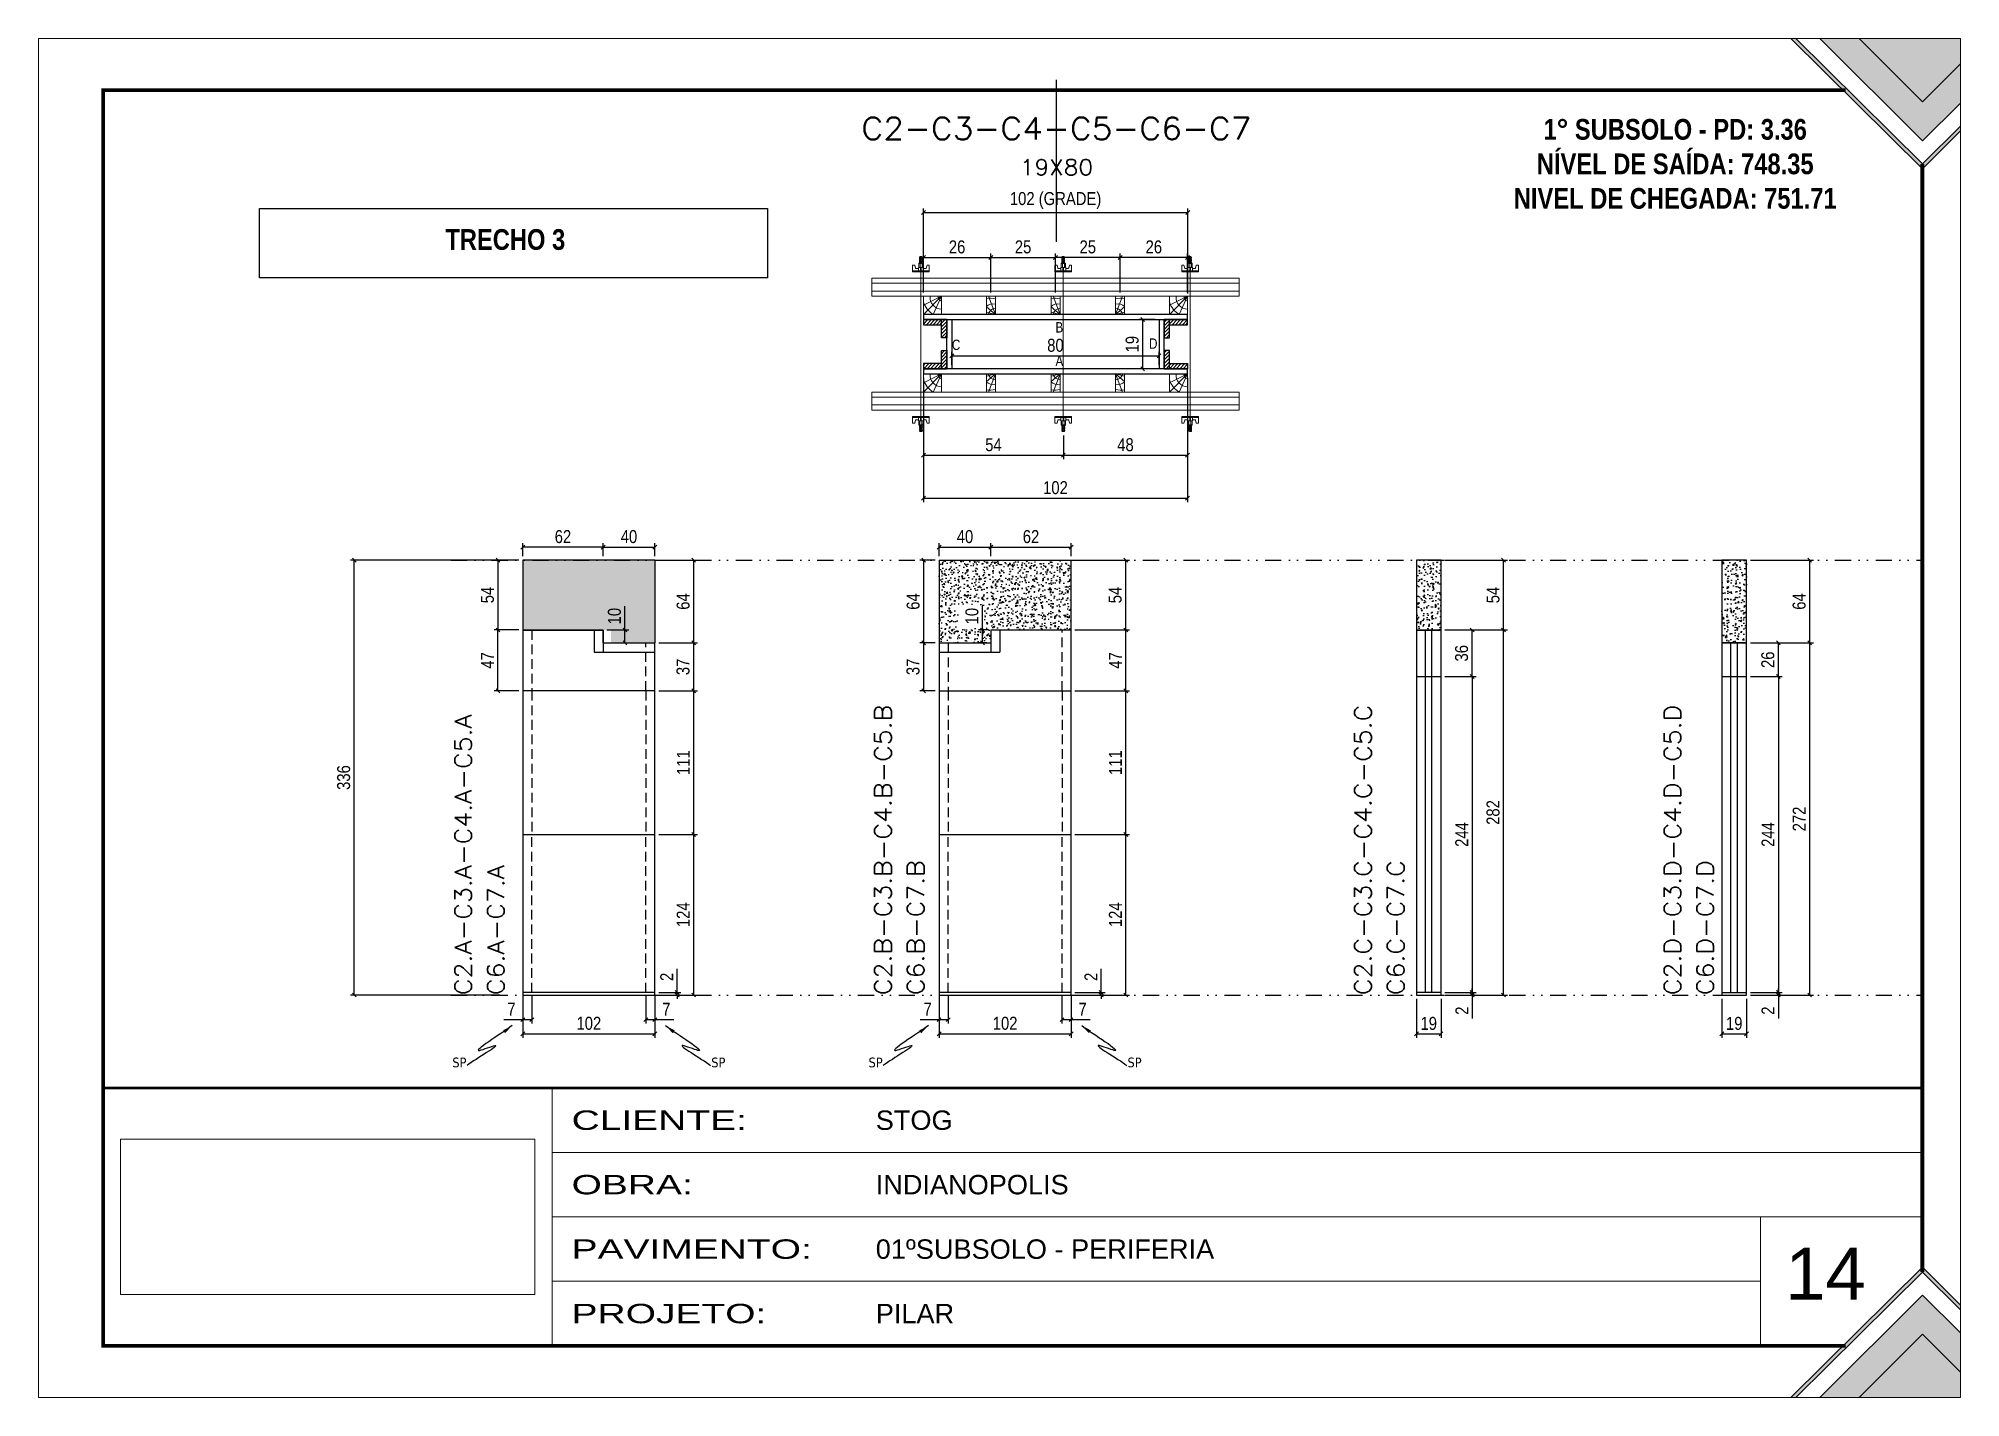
# Model space of a CAD drawing. Extents: x 71 to 6311, y -2991 to 2643.
# Drawn here: x 1656 to 3141, y -2991 to -1941 of the extents above; entities that cross this region are included whole.
import ezdxf
from ezdxf.enums import TextEntityAlignment as Align

# ---------------------------------------------------------------- set-up
doc = ezdxf.new("R2010")
doc.units = 0
for name, pattern in [('CONTINUO', [0]), ('DIVIDE2', [0.625, 0.25, -0.125, 0, -0.125, 0, -0.125]), ('HIDDEN', [0.375, 0.25, -0.125])]:
    doc.linetypes.add(name, pattern=pattern)
for name, color, linetype in [('00 - FELIPE', 2, 'Continuous'), ('COTA', 241, 'Continuous'), ('NOMENCLATURA', 7, 'Continuous'), ('Nível', 160, 'Continuous'), ('Painéis', 200, 'Continuous'), ('PONTALETE', 7, 'Continuous'), ('SARR_2.2x7', 40, 'Continuous'), ('SARRAFO', 251, 'Continuous'), ('TEXTO', 3, 'Continuous'), ('Texto de Titulo', 7, 'Continuous'), ('Texto Qtd Sarr', 242, 'Continuous')]:
    doc.layers.add(name, color=color, linetype=linetype)
for name, color, linetype, lineweight in [('Folhas', 255, 'Continuous', 9), ('Hachura', 251, 'Continuous', 9), ('Madeira', 126, 'Continuous', 18), ('Perfil Metálico', 224, 'Continuous', 18), ('Texto Seção', 7, 'Continuous', 15)]:
    doc.layers.add(name, color=color, linetype=linetype, lineweight=lineweight)
doc.styles.add('ARIAL', font='arial.ttf')
doc.styles.add('COTA TECNICA', font='techl___.ttf', dxfattribs={"height": 10})
doc.styles.add('COTA TECNICA 2X', font='techl___.ttf', dxfattribs={"height": 10})
doc.styles.add('REGUA-120', font='ROMANS.shx', dxfattribs={"height": 15})
doc.styles.add('ROMANC', font='techb___.ttf', dxfattribs={"height": 2.5})
doc.styles.add('ROMANS', font='romans.shx', dxfattribs={"oblique": 19})
doc.styles.get("Standard").update_dxf_attribs({"font": 'arial.ttf'})
doc.styles.add('Tecnologia', font='')
doc.styles.get('Tecnologia').set_extended_font_data('Forgotten Futurist')
doc.dimstyles.new('PAINEL', dxfattribs={"dimtxt": 10, "dimasz": 3, "dimexe": 3, "dimexo": 3, "dimgap": 3, "dimtad": 1, "dimdec": 1, "dimzin": 12, "dimdsep": 46, "dimtxsty": 'COTA TECNICA', "dimblk1": 'OBLIQUE', "dimblk2": 'OBLIQUE', "dimsah": 1, "dimcen": 0.9, "dimclrd": 4, "dimclre": 4, "dimclrt": 240, "dimadec": 1, "dimazin": 3, "dimtfac": 1, "dimtdec": 1, "dimtmove": 0, "dimatfit": 3, "dimfxl": 1, "dimtolj": 1, "dimtzin": 12, "dimarcsym": 0})
doc.dimstyles.new('PAINEL-NOVA', dxfattribs={"dimtxt": 10, "dimasz": 3, "dimexe": 3, "dimexo": 3, "dimgap": 3, "dimtad": 1, "dimdec": 1, "dimzin": 12, "dimdsep": 46, "dimtxsty": 'COTA TECNICA', "dimblk1": 'OBLIQUE', "dimblk2": 'OBLIQUE', "dimsah": 1, "dimcen": 0.9, "dimclrd": 4, "dimclre": 4, "dimclrt": 240, "dimadec": 1, "dimazin": 3, "dimtfac": 1, "dimtdec": 1, "dimtix": 1, "dimtmove": 0, "dimatfit": 3, "dimfxl": 1, "dimtolj": 1, "dimtzin": 12, "dimarcsym": 0})
doc.dimstyles.new('SECAO PILAR', dxfattribs={"dimtxt": 10, "dimasz": 3, "dimexe": 3, "dimexo": 3, "dimgap": 3, "dimtad": 1, "dimdec": 1, "dimlfac": 0.5, "dimzin": 12, "dimdsep": 46, "dimtxsty": 'COTA TECNICA 2X', "dimblk1": 'OBLIQUE', "dimblk2": 'OBLIQUE', "dimsah": 1, "dimcen": 0.9, "dimclrd": 256, "dimclre": 256, "dimclrt": 256, "dimadec": 1, "dimazin": 3, "dimtfac": 1, "dimtdec": 1, "dimtmove": 0, "dimatfit": 3, "dimfxl": 1, "dimtolj": 1, "dimtzin": 12, "dimarcsym": 0})
doc.dimstyles.get("Standard").update_dxf_attribs({"dimtxt": 0.18, "dimasz": 0.18, "dimexe": 0.18, "dimexo": 0.0625, "dimgap": 0.09, "dimtad": 0, "dimtih": 1, "dimtoh": 1, "dimdec": 4, "dimzin": 0, "dimdsep": 46, "dimtxsty": 'Standard', "dimcen": 0.09, "dimadec": 0, "dimazin": 0, "dimtfac": 1, "dimtdec": 4, "dimtofl": 0, "dimtmove": 0, "dimatfit": 3, "dimfxl": 1, "dimtolj": 1, "dimtzin": 0, "dimarcsym": 0})
picture_1 = doc.add_image_def('image1.jpg', size_in_pixel=(1600, 599))
pattern_1 = [(46, (4027.2305, -2336.682), (-1.3703423, 1.3233242), [])]
pattern_2 = [(46, (4027.2305, -2348.682), (-1.3703423, 1.3233242), [])]
pattern_3 = [(46, (3907.2305, -2336.682), (-1.3703423, 1.3233242), [])]
pattern_4 = [(46, (3907.2305, -2348.682), (-1.3703423, 1.3233242), [])]

msp = doc.modelspace()

# ---------------------------------------------------------------- texts
at = {"layer": 'Folhas', "style": 'ARIAL'}
msp.add_text('14', height=40, dxfattribs=at).set_placement((3037.102, -2895.755), align=Align.MIDDLE)
at = {"layer": 'NOMENCLATURA', "linetype": 'Continuous', "ltscale": 30, "width": 0.8}
for s, p in [('B', (2442.223, -2168.682)), ('C', (2362.231, -2182.183)), ('D', (2514.558, -2181.247)), ('A', (2442.223, -2194.682))]:
    msp.add_text(s, height=8, dxfattribs=at).set_placement(p)
at = {"layer": 'NOMENCLATURA', "color": 2, "char_height": 16, "attachment_point": 2, "style": 'ROMANC'}
for s, insert in [('1° SUBSOLO - PD: 3.36\\PNÍVEL DE SAÍDA: 748.35\\PNIVEL DE CHEGADA: 751.71', (2921.021, -2003.71)), ('TRECHO 3', (2017.142, -2088.812))]:
    msp.add_mtext_dynamic_manual_height_columns(s, width=449.07607, gutter_width=1, heights=[0], dxfattribs=dict(at, insert=insert))
at = {"layer": 'Texto Seção', "style": 'REGUA-120', "width": 1.1}
for s, p in [('C2.A-C3.A-C4.A-C5.A', (1991.079, -2680.539)), ('C2.B-C3.B-C4.B-C5.B', (2315.463, -2680.539)), ('C2.C-C3.C-C4.C-C5.C', (2686.338, -2680.539)), ('C2.D-C3.D-C4.D-C5.D', (2925.428, -2680.539)), ('C6.A-C7.A', (2016.332, -2680.539)), ('C6.B-C7.B', (2340.716, -2680.539)), ('C6.C-C7.C', (2711.591, -2680.539)), ('C6.D-C7.D', (2950.681, -2680.539))]:
    msp.add_text(s, height=13, rotation=90, dxfattribs=at).set_placement(p)

# ---------------------------------------------------------------- blocks, each defined once
blk = doc.blocks.new('9999999999')
at = {"transparency": 33554687}
h = blk.add_hatch(color=30, dxfattribs=at)
h.dxf.hatch_style = 1
h.paths.add_polyline_path([(1357.7, 1050), (1354, 1050), (1455.5, 949.3), (1485, 978.7), (1485, 982.3), (1455.5, 953)])
at = {"true_color": 0x000000, "transparency": 33554687}
h = blk.add_hatch(color=18, dxfattribs=at)
h.dxf.hatch_style = 1
h.paths.add_polyline_path([(1406.6, 1050), (1376.2, 1050), (1455.5, 970.8), (1485, 1000.1), (1485, 1030.4), (1455.5, 1001.1)])
at = {"true_color": 0xff7f00, "transparency": 33554687}
h = blk.add_hatch(color=30, dxfattribs=at)
h.dxf.hatch_style = 1
h.paths.add_polyline_path([(1485, 1030.4), (1485, 1050), (1406.6, 1050), (1455.5, 1001.1)])
at = {"transparency": 33554687}
h = blk.add_hatch(color=30, dxfattribs=at)
h.dxf.hatch_style = 1
h.paths.add_polyline_path([(1357.7, 0), (1354, 0), (1455.5, 100.7), (1485, 71.3), (1485, 67.7), (1455.5, 97)])
at = {"true_color": 0x000000, "transparency": 33554687}
h = blk.add_hatch(color=18, dxfattribs=at)
h.dxf.hatch_style = 1
h.paths.add_polyline_path([(1406.6, 0), (1376.2, 0), (1455.5, 79.2), (1485, 49.9), (1485, 19.6), (1455.5, 48.9)])
at = {"true_color": 0xff7f00, "transparency": 33554687}
h = blk.add_hatch(color=30, dxfattribs=at)
h.dxf.hatch_style = 1
h.paths.add_polyline_path([(1485, 19.6), (1485, 0), (1406.6, 0), (1455.5, 48.9)])
at = {"color": 30, "linetype": 'CONTINUO'}
for p, q in [((396.9, 40), (396.9, 239.2)), ((396.9, 189.4), (1455.5, 189.4)), ((396.9, 139.6), (1455.5, 139.6)), ((1330.4, 139.6), (1330.4, 40)), ((396.9, 89.8), (1330.4, 89.8))]:
    blk.add_line(p, q, dxfattribs=at)
at = {"color": 30, "transparency": 33554687}
for points in [[(1485, 978.7), (1455.5, 949.3), (1354, 1050)], [(1485, 982.3), (1455.5, 953), (1357.7, 1050)], [(1376.2, 1050), (1455.5, 970.8), (1485, 1000.1)], [(1406.6, 1050), (1455.5, 1001.1), (1485, 1030.4)], [(1485, 71.3), (1455.5, 100.7), (1354, 0)], [(1485, 67.7), (1455.5, 97), (1357.7, 0)], [(1376.2, 0), (1455.5, 79.2), (1485, 49.9)], [(1406.6, 0), (1455.5, 48.9), (1485, 19.6)]]:
    blk.add_lwpolyline(points, dxfattribs=at)
at = {"color": 30, "linetype": 'CONTINUO', "const_width": 2}
blk.add_lwpolyline([(1455.5, 97), (1455.5, 239.2), (50, 239.2), (50, 40), (1396.2, 40)], dxfattribs=at)
at = {"layer": 'Folhas'}
blk.add_lwpolyline([(0, 0), (1485, 0), (1485, 1050), (0, 1050)], close=True, dxfattribs=at)
at = {"layer": 'Folhas', "color": 30, "const_width": 3}
for points in [[(1396.2, 1010), (50, 1010), (50, 40), (1396.2, 40)], [(1455.5, 97), (1455.5, 953)]]:
    blk.add_lwpolyline(points, dxfattribs=at)
at = {"layer": 'TEXTO', "color": 7, "style": 'Tecnologia', "width": 1.5}
for s, p in [('CLIENTE:', (411.9, 214.3)), ('OBRA:', (411.9, 164.5)), ('PAVIMENTO:', (411.9, 114.7)), ('PROJETO:', (411.9, 64.9))]:
    blk.add_text(s, height=15, dxfattribs=at).set_placement(p, align=Align.MIDDLE_LEFT)
at = {"layer": 'TEXTO', "color": 7, "linetype": 'Continuous', "ltscale": 5, "style": 'ARIAL'}
for s, p in [('STOG', (646.9, 214.3)), ('INDIANOPOLIS', (646.9, 164.5)), ('01ºSUBSOLO - PERIFERIA', (646.9, 114.7)), ('PILAR', (646.9, 64.9))]:
    blk.add_text(s, height=15, dxfattribs=at).set_placement(p, align=Align.MIDDLE_LEFT)
image = blk.add_image(picture_1, insert=(63.5, 79.7), size_in_units=(320, 119.8))
image.dxf.flags = 7
blk = doc.blocks.new('_Oblique')
at = {"color": 0, "linetype": 'ByBlock', "lineweight": -2}
blk.add_line((-0.5, -0.5), (0.5, 0.5), dxfattribs=at)
blk = doc.blocks.new('*D459')
at = {"layer": 'COTA', "lineweight": -2, "transparency": 16777216}
for p, q in [((2340.2, -2203.7), (2340.2, -2299.7)), ((2544.2, -2203.7), (2544.2, -2299.7)), ((2340.2, -2296.7), (2544.2, -2296.7))]:
    blk.add_line(p, q, dxfattribs=at)
at = {"layer": 'Defpoints', "color": 0, "transparency": 16777216}
for p in [(2340.2, -2200.7), (2544.2, -2200.7), (2544.2, -2296.7)]:
    blk.add_point(p, dxfattribs=at)
at = {"layer": 'COTA', "lineweight": -2, "transparency": 16777216, "xscale": 3, "yscale": 3, "zscale": 3, "rotation": 180}
blk.add_blockref('_Oblique', (2340.2, -2296.7), dxfattribs=at)
at = {"layer": 'COTA', "lineweight": -2, "transparency": 16777216, "xscale": 3, "yscale": 3, "zscale": 3}
blk.add_blockref('_Oblique', (2544.2, -2296.7), dxfattribs=at)
at = {"layer": 'COTA', "transparency": 16777216, "insert": (2442.2, -2288.6), "char_height": 10, "attachment_point": 5, "style": 'COTA TECNICA 2X'}
blk.add_mtext('\\A1;102', dxfattribs=at)
blk = doc.blocks.new('*D460')
at = {"layer": 'COTA', "lineweight": -2, "transparency": 16777216}
for p, q in [((2362.2, -2193.7), (2362.2, -2183.7)), ((2362.2, -2186.7), (2522.2, -2186.7)), ((2522.2, -2193.7), (2522.2, -2183.7))]:
    blk.add_line(p, q, dxfattribs=at)
at = {"layer": 'Defpoints', "color": 0, "transparency": 16777216}
for p in [(2362.2, -2196.7), (2522.2, -2186.7), (2522.2, -2196.7)]:
    blk.add_point(p, dxfattribs=at)
at = {"layer": 'COTA', "lineweight": -2, "transparency": 16777216, "xscale": 3, "yscale": 3, "zscale": 3, "rotation": 180}
blk.add_blockref('_Oblique', (2362.2, -2186.7), dxfattribs=at)
at = {"layer": 'COTA', "lineweight": -2, "transparency": 16777216, "xscale": 3, "yscale": 3, "zscale": 3}
blk.add_blockref('_Oblique', (2522.2, -2186.7), dxfattribs=at)
at = {"layer": 'COTA', "transparency": 16777216, "insert": (2442.2, -2178.6), "char_height": 10, "attachment_point": 5, "style": 'COTA TECNICA 2X'}
blk.add_mtext('\\A1;80', dxfattribs=at)
blk = doc.blocks.new('B1A.E')
at = {"layer": 'Madeira', "linetype": 'ByBlock', "ltscale": 0.05}
for p, q in [((0, 7), (0, 0)), ((0, 7), (0, 0)), ((7, 7), (7, 0)), ((7, 7), (7, 0))]:
    blk.add_line(p, q, dxfattribs=at)
at = {"layer": 'Madeira', "ltscale": 0.05}
for p, q in [((0, 7), (7, 7)), ((7, 7), (0, 0)), ((7, 7), (0, 3.5)), ((7, 7), (3.77, 0)), ((7, 0), (0, 0))]:
    blk.add_line(p, q, dxfattribs=at)
for centre, radius, start, end in [((7.54, 7), 7.87, 196.55279, 242.88446), ((7.08, 6.57), 4.53, 174.48614, 268.95308), ((7.09, 6.61), 1.41, 163.78187, 266.28246)]:
    blk.add_arc(centre, radius, start, end, dxfattribs=at)
blk = doc.blocks.new('B1A.D')
at = {"layer": 'COTA', "linetype": 'ByBlock'}
blk.add_blockref('B1A.E', (-7, 0), dxfattribs=at)
blk = doc.blocks.new('B1B.E')
at = {"layer": 'Madeira', "linetype": 'ByBlock', "ltscale": 0.05}
for p, q in [((0, 0), (0, -7)), ((0, 0), (0, -7)), ((7, 0), (7, -7)), ((7, 0), (7, -7))]:
    blk.add_line(p, q, dxfattribs=at)
at = {"layer": 'Madeira', "ltscale": 0.05}
for p, q in [((0, 0), (7, 0)), ((7, 0), (0, -7)), ((7, 0), (0, -3.5)), ((7, 0), (3.77, -7)), ((7, -7), (0, -7))]:
    blk.add_line(p, q, dxfattribs=at)
for centre, radius, start, end in [((7.08, -0.43), 4.53, 174.48614, 268.95308), ((7.09, -0.39), 1.41, 163.78187, 266.28246), ((7.54, 0), 7.87, 196.55279, 242.88446)]:
    blk.add_arc(centre, radius, start, end, dxfattribs=at)
blk = doc.blocks.new('B1B.D')
at = {"layer": 'Madeira', "linetype": 'ByBlock', "ltscale": 0.05}
for p, q in [((-7, 0), (-7, -7)), ((-7, 0), (-7, -7)), ((0, 0), (0, -7)), ((0, 0), (0, -7))]:
    blk.add_line(p, q, dxfattribs=at)
at = {"layer": 'Madeira', "ltscale": 0.05}
for p, q in [((-7, 0), (0, 0)), ((0, 0), (-7, -7)), ((0, 0), (-7, -3.5)), ((0, -7), (-7, -7)), ((0, 0), (-3.23, -7))]:
    blk.add_line(p, q, dxfattribs=at)
for centre, radius, start, end in [((0.54, 0), 7.87, 196.55279, 242.88446), ((0.08, -0.44), 4.53, 174.48614, 268.95308), ((0.09, -0.39), 1.41, 163.78187, 266.28246)]:
    blk.add_arc(centre, radius, start, end, dxfattribs=at)
blk = doc.blocks.new('*D463')
at = {"layer": 'COTA', "lineweight": -2, "transparency": 16777216}
for p, q in [((2340.2, -2132.9), (2340.2, -2072.9)), ((2340.2, -2075.9), (2544.4, -2075.9)), ((2544.4, -2138.5), (2544.4, -2072.9))]:
    blk.add_line(p, q, dxfattribs=at)
at = {"layer": 'Defpoints', "color": 0, "transparency": 16777216}
for p in [(2544.4, -2075.9), (2340.2, -2135.9), (2544.4, -2141.5)]:
    blk.add_point(p, dxfattribs=at)
at = {"layer": 'COTA', "lineweight": -2, "transparency": 16777216, "xscale": 3, "yscale": 3, "zscale": 3, "rotation": 180}
blk.add_blockref('_Oblique', (2340.2, -2075.9), dxfattribs=at)
at = {"layer": 'COTA', "lineweight": -2, "transparency": 16777216, "xscale": 3, "yscale": 3, "zscale": 3}
blk.add_blockref('_Oblique', (2544.4, -2075.9), dxfattribs=at)
at = {"layer": 'COTA', "transparency": 16777216, "insert": (2442.3, -2066.7), "char_height": 10, "attachment_point": 5, "style": 'COTA TECNICA 2X'}
blk.add_mtext('\\A1;102 (GRADE)', dxfattribs=at)
blk = doc.blocks.new('MEIO PONTALETE')
at = {"layer": 'Madeira'}
for q in [(2.71, 7), (3.5, 2.88), (3.5, 0.87)]:
    blk.add_line((0, 0), q, dxfattribs=at)
blk.add_lwpolyline([(0, 0), (3.5, 0), (3.5, 7), (0, 7)], close=True, dxfattribs=at)
for centre, radius, start, end in [((2.04, 0.06), 6.23, 76.44987, 109.09128), ((1.09, 0.9), 3.19, 40.90626, 109.98471), ((-0.21, -0.78), 3.09, 14.63219, 86.0383)]:
    blk.add_arc(centre, radius, start, end, dxfattribs=at)
blk = doc.blocks.new('BLOCK 2')
at = {"layer": 'PONTALETE', "color": 1, "xscale": -2, "yscale": 2, "zscale": 2}
blk.add_blockref('MEIO PONTALETE', (131231.1, 34114), dxfattribs=at)
blk = doc.blocks.new('A2')
at = {"layer": 'COTA', "linetype": 'ByBlock'}
blk.add_blockref('BLOCK 2', (-131205.2, -34118.6), dxfattribs=at)
blk = doc.blocks.new('B2A')
at = {"layer": 'COTA', "linetype": 'ByBlock', "xscale": 10, "yscale": 10, "zscale": 10}
blk.add_blockref('A2', (-188, 46), dxfattribs=at)
blk = doc.blocks.new('B2A.E')
at = {"layer": 'COTA', "linetype": 'ByBlock', "xscale": 0.05000874370170691, "yscale": 0.05000874370170691, "zscale": 0.05000874370170691}
blk.add_blockref('B2A', (0, 0), dxfattribs=at)
blk = doc.blocks.new('B2B.E')
at = {"layer": 'COTA', "linetype": 'ByBlock'}
blk.add_blockref('B2A.E', (0, -7), dxfattribs=at)
blk = doc.blocks.new('*D464')
at = {"layer": 'COTA', "lineweight": -2, "transparency": 16777216}
for p, q in [((2340.2, -2137.7), (2340.2, -2107.7)), ((2392.2, -2137.7), (2392.2, -2107.7)), ((2340.2, -2110.7), (2392.2, -2110.7))]:
    blk.add_line(p, q, dxfattribs=at)
at = {"layer": 'Defpoints', "color": 0, "transparency": 16777216}
for p in [(2392.2, -2110.7), (2340.2, -2140.7), (2392.2, -2140.7)]:
    blk.add_point(p, dxfattribs=at)
at = {"layer": 'COTA', "lineweight": -2, "transparency": 16777216, "xscale": 3, "yscale": 3, "zscale": 3, "rotation": 180}
blk.add_blockref('_Oblique', (2340.2, -2110.7), dxfattribs=at)
at = {"layer": 'COTA', "lineweight": -2, "transparency": 16777216, "xscale": 3, "yscale": 3, "zscale": 3}
blk.add_blockref('_Oblique', (2392.2, -2110.7), dxfattribs=at)
at = {"layer": 'COTA', "transparency": 16777216, "insert": (2366.2, -2102.6), "char_height": 10, "attachment_point": 5, "style": 'COTA TECNICA 2X'}
blk.add_mtext('\\A1;26', dxfattribs=at)
blk = doc.blocks.new('C')
at = {"layer": 'Hachura', "color": 0}
for p, q in [((0, 3.22), (0, -3.22)), ((0.45, 3.22), (0, 3.22)), ((0.46, 3.16), (0, 3.16)), ((0.46, 3.05), (0, 3.05)), ((0.46, 2.88), (0, 2.88)), ((0, 2.75), (0, -1.16)), ((0.46, 2.65), (0, 2.65)), ((0.46, 2.23), (0, 2.23)), ((0.46, 1.51), (0, 1.51)), ((0.39, 0.49), (0.17, 0.49)), ((0.45, -3.23), (0.45, 3.22)), ((0.45, 3.22), (2.58, 3.22)), ((1.74, 0.97), (0.45, 0.97)), ((1.45, 0.1), (0.45, 0.1)), ((1.35, 1.94), (1.35, 0.96)), ((2.58, 2.39), (1.47, 2.09)), ((1.74, -0.97), (1.74, 0.97)), ((1.74, 0.97), (1.74, 0.84)), ((1.74, 0.97), (1.74, 0.84)), ((1.74, 0.84), (3.35, 0.84)), ((3.35, 0.45), (1.74, 0.45)), ((2.58, 3.22), (2.58, 2.39)), ((3.32, 0.84), (3.32, -0.84)), ((3.35, 0.84), (3.35, -0.84)), ((3.68, 0.45), (3.35, 0.45)), ((3.84, -0.52), (3.35, 0.45)), ((3.35, 0.06), (3.67, -0.57)), ((3.68, 0.45), (4.16, -0.52)), ((3.72, 0.5), (4.25, -0.57)), ((4.37, -0.55), (3.83, 0.53)), ((4.15, 0.45), (3.93, 0.45)), ((4.42, -0.52), (3.93, 0.45)), ((4.15, 0.45), (4.26, 0.45)), ((4.26, 0.45), (4.74, -0.52)), ((4.3, 0.5), (4.83, -0.57)), ((4.95, -0.55), (4.41, 0.53)), ((4.51, 0.45), (4.84, 0.45)), ((5, -0.52), (4.51, 0.45)), ((4.84, 0.45), (5.32, -0.52)), ((4.88, 0.5), (5.41, -0.57)), ((5.53, -0.55), (4.99, 0.53)), ((5.58, -0.52), (5.09, 0.45)), ((5.42, 0.45), (5.09, 0.45)), ((5.58, -0.52), (5.09, 0.45)), ((5.42, 0.45), (5.74, -0.19)), ((5.46, 0.5), (5.74, -0.07)), ((5.74, 0.19), (5.57, 0.53)), ((5.74, 0.32), (5.68, 0.45)), ((5.68, 0.45), (5.74, 0.45)), ((5.74, 0.45), (5.9, 0.29)), ((5.74, 0.45), (5.74, -0.52)), ((5.9, -0.36), (5.9, 0.29)), ((0.45, 0), (0, 0)), ((0.46, -1.52), (0, -1.52)), ((0.46, -2.23), (0, -2.23)), ((0.46, -2.65), (0, -2.65)), ((0.46, -2.88), (0, -2.88)), ((0.46, -3.05), (0, -3.05)), ((0.46, -3.16), (0, -3.16)), ((0, -3.22), (2.57, -3.22)), ((0.08, -0.48), (0.29, -0.48)), ((0.29, -0.48), (0.4, -0.48)), ((0.45, 0), (0.45, -0.97)), ((0.45, -0.16), (1.45, -0.16)), ((0.45, -0.65), (0.45, -0.32)), ((0.45, -3.23), (0.45, -0.65)), ((0.45, -0.97), (1.74, -0.97)), ((1.35, -1.94), (1.35, -0.97)), ((2.58, -2.39), (1.47, -2.1)), ((3.35, -0.32), (1.74, -0.32)), ((3.35, -0.84), (1.74, -0.84)), ((2.58, -3.23), (2.58, -2.39)), ((3.35, -0.07), (3.58, -0.52)), ((3.35, -0.52), (3.58, -0.52)), ((3.84, -0.52), (4.16, -0.52)), ((4.42, -0.52), (4.74, -0.52)), ((4.63, -0.52), (4.74, -0.52)), ((5, -0.52), (5.32, -0.52)), ((5.58, -0.52), (5.74, -0.52)), ((5.74, -0.52), (5.9, -0.36)), ((5.74, -0.52), (5.74, -0.52))]:
    blk.add_line(p, q, dxfattribs=at)
for centre, radius, start, end in [((1.52, 1.94), 0.161, 104.74356, 180), ((1.44, -0.03), 0.129, 272.69497, 87.30503), ((3.81, 0.39), 0.143, 25.56881, 154.43119), ((4.39, 0.39), 0.143, 25.56881, 154.43119), ((4.97, 0.39), 0.143, 25.56881, 154.43119), ((5.55, 0.39), 0.143, 25.56881, 154.43119), ((0.17, -0.37), 0.174, 221.74404, 317.85924), ((1.52, -1.94), 0.161, 180, 255.25644), ((3.71, -0.4), 0.174, 222.14076, 318.25596), ((4.29, -0.4), 0.174, 222.14076, 318.25596), ((4.87, -0.4), 0.174, 222.14076, 318.25596), ((5.45, -0.4), 0.174, 222.14076, 318.25596), ((5.61, -0.4), 0.174, 317.85924, 318.25596)]:
    blk.add_arc(centre, radius, start, end, dxfattribs=at)
blk = doc.blocks.new('PAR.CIM')
at = {"layer": 'Hachura', "linetype": 'Continuous', "xscale": -1, "rotation": 270}
blk.add_blockref('C', (0, 0), dxfattribs=at)
blk = doc.blocks.new('PAR.BAI')
at = {"layer": 'Hachura', "linetype": 'Continuous', "xscale": -1, "rotation": 90}
blk.add_blockref('C', (0, 0), dxfattribs=at)
blk = doc.blocks.new('*D465')
at = {"layer": 'COTA', "lineweight": -2, "transparency": 16777216}
for p, q in [((2340.2, -2231.7), (2340.2, -2266.5)), ((2448.3, -2248.3), (2448.3, -2266.5)), ((2340.2, -2263.5), (2448.3, -2263.5))]:
    blk.add_line(p, q, dxfattribs=at)
at = {"layer": 'Defpoints', "color": 0, "transparency": 16777216}
for p in [(2340.2, -2228.7), (2448.3, -2245.3), (2448.3, -2263.5)]:
    blk.add_point(p, dxfattribs=at)
at = {"layer": 'COTA', "lineweight": -2, "transparency": 16777216, "xscale": 3, "yscale": 3, "zscale": 3, "rotation": 180}
blk.add_blockref('_Oblique', (2340.2, -2263.5), dxfattribs=at)
at = {"layer": 'COTA', "lineweight": -2, "transparency": 16777216, "xscale": 3, "yscale": 3, "zscale": 3}
blk.add_blockref('_Oblique', (2448.3, -2263.5), dxfattribs=at)
at = {"layer": 'COTA', "transparency": 16777216, "insert": (2394.3, -2255.4), "char_height": 10, "attachment_point": 5, "style": 'COTA TECNICA 2X'}
blk.add_mtext('\\A1;54', dxfattribs=at)
blk = doc.blocks.new('*D466')
at = {"layer": 'COTA', "lineweight": -2, "transparency": 16777216}
for p, q in [((2448.3, -2248.3), (2448.3, -2266.5)), ((2544.2, -2248.3), (2544.2, -2266.5)), ((2448.3, -2263.5), (2544.2, -2263.5))]:
    blk.add_line(p, q, dxfattribs=at)
at = {"layer": 'Defpoints', "color": 0, "transparency": 16777216}
for p in [(2448.3, -2245.3), (2544.2, -2245.3), (2544.2, -2263.5)]:
    blk.add_point(p, dxfattribs=at)
at = {"layer": 'COTA', "lineweight": -2, "transparency": 16777216, "xscale": 3, "yscale": 3, "zscale": 3, "rotation": 180}
blk.add_blockref('_Oblique', (2448.3, -2263.5), dxfattribs=at)
at = {"layer": 'COTA', "lineweight": -2, "transparency": 16777216, "xscale": 3, "yscale": 3, "zscale": 3}
blk.add_blockref('_Oblique', (2544.2, -2263.5), dxfattribs=at)
at = {"layer": 'COTA', "transparency": 16777216, "insert": (2496.3, -2255.4), "char_height": 10, "attachment_point": 5, "style": 'COTA TECNICA 2X'}
blk.add_mtext('\\A1;48', dxfattribs=at)
blk = doc.blocks.new('*D345')
at = {"layer": 'COTA', "color": 4, "linetype": 'Continuous', "lineweight": -2, "ltscale": 30, "transparency": 16777216}
for p, q in [((2013, -2344.5), (1897.5, -2344.5)), ((1900.5, -2680.5), (1900.5, -2344.5)), ((2013, -2680.5), (1897.5, -2680.5))]:
    blk.add_line(p, q, dxfattribs=at)
at = {"layer": 'Defpoints', "color": 0, "linetype": 'Continuous', "ltscale": 30, "transparency": 16777216}
for p in [(1900.5, -2344.5), (2016, -2344.5), (2016, -2680.5)]:
    blk.add_point(p, dxfattribs=at)
at = {"layer": 'COTA', "color": 4, "linetype": 'Continuous', "lineweight": -2, "ltscale": 30, "transparency": 16777216, "xscale": 3, "yscale": 3, "zscale": 3}
for p, rotation in [((1900.5, -2344.5), 90), ((1900.5, -2680.5), 270)]:
    blk.add_blockref('_Oblique', p, dxfattribs=dict(at, rotation=rotation))
at = {"layer": 'COTA', "color": 240, "linetype": 'Continuous', "ltscale": 30, "transparency": 16777216, "insert": (1892.3, -2512.5), "char_height": 10, "attachment_point": 5, "rotation": 90, "style": 'COTA TECNICA'}
blk.add_mtext('\\A1;336', dxfattribs=at)
blk = doc.blocks.new('*D346')
at = {"layer": 'COTA', "color": 4, "linetype": 'Continuous', "lineweight": -2, "ltscale": 30, "transparency": 16777216}
for p, q in [((2979.1, -2434.5), (3003.7, -2434.5)), ((3000.7, -2434.5), (3000.7, -2678.5)), ((2979.1, -2678.5), (3003.7, -2678.5))]:
    blk.add_line(p, q, dxfattribs=at)
at = {"layer": 'Defpoints', "color": 0, "linetype": 'Continuous', "ltscale": 30, "transparency": 16777216}
for p in [(2976.1, -2434.5), (2976.1, -2678.5), (3000.7, -2678.5)]:
    blk.add_point(p, dxfattribs=at)
at = {"layer": 'COTA', "color": 4, "linetype": 'Continuous', "lineweight": -2, "ltscale": 30, "transparency": 16777216, "xscale": 3, "yscale": 3, "zscale": 3}
for p, rotation in [((3000.7, -2434.5), 90), ((3000.7, -2678.5), 270)]:
    blk.add_blockref('_Oblique', p, dxfattribs=dict(at, rotation=rotation))
at = {"layer": 'COTA', "color": 240, "linetype": 'Continuous', "ltscale": 30, "transparency": 16777216, "insert": (2992.7, -2556.5), "char_height": 10, "attachment_point": 5, "rotation": 90, "style": 'COTA TECNICA'}
blk.add_mtext('\\A1;244', dxfattribs=at)
blk = doc.blocks.new('*D347')
at = {"layer": 'COTA', "color": 4, "linetype": 'Continuous', "lineweight": -2, "ltscale": 30, "transparency": 16777216}
for p, q in [((2979.1, -2408.5), (3003.7, -2408.5)), ((3000.7, -2434.5), (3000.7, -2408.5)), ((2979.1, -2434.5), (3003.7, -2434.5))]:
    blk.add_line(p, q, dxfattribs=at)
at = {"layer": 'Defpoints', "color": 0, "linetype": 'Continuous', "ltscale": 30, "transparency": 16777216}
for p in [(2976.1, -2408.5), (3000.7, -2408.5), (2976.1, -2434.5)]:
    blk.add_point(p, dxfattribs=at)
at = {"layer": 'COTA', "color": 4, "linetype": 'Continuous', "lineweight": -2, "ltscale": 30, "transparency": 16777216, "xscale": 3, "yscale": 3, "zscale": 3}
for p, rotation in [((3000.7, -2408.5), 90), ((3000.7, -2434.5), 270)]:
    blk.add_blockref('_Oblique', p, dxfattribs=dict(at, rotation=rotation))
at = {"layer": 'COTA', "color": 240, "linetype": 'Continuous', "ltscale": 30, "transparency": 16777216, "insert": (2992.6, -2421.5), "char_height": 10, "attachment_point": 5, "rotation": 90, "style": 'COTA TECNICA'}
blk.add_mtext('\\A1;26', dxfattribs=at)
blk = doc.blocks.new('*D348')
at = {"layer": 'COTA', "color": 4, "linetype": 'Continuous', "lineweight": -2, "ltscale": 30, "transparency": 16777216}
for p, q in [((2743.1, -2434.5), (2767.2, -2434.5)), ((2764.2, -2434.5), (2764.2, -2678.5)), ((2743.1, -2678.5), (2767.2, -2678.5))]:
    blk.add_line(p, q, dxfattribs=at)
at = {"layer": 'Defpoints', "color": 0, "linetype": 'Continuous', "ltscale": 30, "transparency": 16777216}
for p in [(2740.1, -2434.5), (2740.1, -2678.5), (2764.2, -2678.5)]:
    blk.add_point(p, dxfattribs=at)
at = {"layer": 'COTA', "color": 4, "linetype": 'Continuous', "lineweight": -2, "ltscale": 30, "transparency": 16777216, "xscale": 3, "yscale": 3, "zscale": 3}
for p, rotation in [((2764.2, -2434.5), 90), ((2764.2, -2678.5), 270)]:
    blk.add_blockref('_Oblique', p, dxfattribs=dict(at, rotation=rotation))
at = {"layer": 'COTA', "color": 240, "linetype": 'Continuous', "ltscale": 30, "transparency": 16777216, "insert": (2756.1, -2556.5), "char_height": 10, "attachment_point": 5, "rotation": 90, "style": 'COTA TECNICA'}
blk.add_mtext('\\A1;244', dxfattribs=at)
blk = doc.blocks.new('*D349')
at = {"layer": 'COTA', "color": 4, "linetype": 'Continuous', "lineweight": -2, "ltscale": 30, "transparency": 16777216}
for p, q in [((2743.1, -2398.5), (2767.2, -2398.5)), ((2764.2, -2434.5), (2764.2, -2398.5)), ((2743.1, -2434.5), (2767.2, -2434.5))]:
    blk.add_line(p, q, dxfattribs=at)
at = {"layer": 'Defpoints', "color": 0, "linetype": 'Continuous', "ltscale": 30, "transparency": 16777216}
for p in [(2740.1, -2398.5), (2764.2, -2398.5), (2740.1, -2434.5)]:
    blk.add_point(p, dxfattribs=at)
at = {"layer": 'COTA', "color": 4, "linetype": 'Continuous', "lineweight": -2, "ltscale": 30, "transparency": 16777216, "xscale": 3, "yscale": 3, "zscale": 3}
for p, rotation in [((2764.2, -2398.5), 90), ((2764.2, -2434.5), 270)]:
    blk.add_blockref('_Oblique', p, dxfattribs=dict(at, rotation=rotation))
at = {"layer": 'COTA', "color": 240, "linetype": 'Continuous', "ltscale": 30, "transparency": 16777216, "insert": (2756, -2416.5), "char_height": 10, "attachment_point": 5, "rotation": 90, "style": 'COTA TECNICA'}
blk.add_mtext('\\A1;36', dxfattribs=at)
blk = doc.blocks.new('*D350')
at = {"layer": 'COTA', "color": 4, "linetype": 'Continuous', "lineweight": -2, "ltscale": 30, "transparency": 16777216}
for p, q in [((2477.6, -2678.5), (2477.6, -2660.4)), ((2457.3, -2678.5), (2480.6, -2678.5)), ((2457.3, -2680.5), (2480.6, -2680.5)), ((2477.6, -2680.5), (2477.6, -2678.5)), ((2477.6, -2680.5), (2477.6, -2683.5))]:
    blk.add_line(p, q, dxfattribs=at)
at = {"layer": 'Defpoints', "color": 0, "linetype": 'Continuous', "ltscale": 30, "transparency": 16777216}
for p in [(2454.3, -2678.5), (2454.3, -2680.5), (2477.6, -2678.5)]:
    blk.add_point(p, dxfattribs=at)
at = {"layer": 'COTA', "color": 4, "linetype": 'Continuous', "lineweight": -2, "ltscale": 30, "transparency": 16777216, "xscale": 3, "yscale": 3, "zscale": 3}
for p, rotation in [((2477.6, -2678.5), 270), ((2477.6, -2680.5), 90)]:
    blk.add_blockref('_Oblique', p, dxfattribs=dict(at, rotation=rotation))
at = {"layer": 'COTA', "color": 240, "linetype": 'Continuous', "ltscale": 30, "transparency": 16777216, "insert": (2469.6, -2666.5), "char_height": 10, "attachment_point": 5, "rotation": 90, "style": 'COTA TECNICA'}
blk.add_mtext('\\A1;2', dxfattribs=at)
blk = doc.blocks.new('*D351')
at = {"layer": 'COTA', "color": 4, "linetype": 'Continuous', "lineweight": -2, "ltscale": 30, "transparency": 16777216}
for p, q in [((2457.3, -2445.5), (2499.5, -2445.5)), ((2496.5, -2556.5), (2496.5, -2445.5)), ((2457.3, -2556.5), (2499.5, -2556.5))]:
    blk.add_line(p, q, dxfattribs=at)
at = {"layer": 'Defpoints', "color": 0, "linetype": 'Continuous', "ltscale": 30, "transparency": 16777216}
for p in [(2454.3, -2445.5), (2496.5, -2445.5), (2454.3, -2556.5)]:
    blk.add_point(p, dxfattribs=at)
at = {"layer": 'COTA', "color": 4, "linetype": 'Continuous', "lineweight": -2, "ltscale": 30, "transparency": 16777216, "xscale": 3, "yscale": 3, "zscale": 3}
for p, rotation in [((2496.5, -2445.5), 90), ((2496.5, -2556.5), 270)]:
    blk.add_blockref('_Oblique', p, dxfattribs=dict(at, rotation=rotation))
at = {"layer": 'COTA', "color": 240, "linetype": 'Continuous', "ltscale": 30, "transparency": 16777216, "insert": (2488.5, -2501), "char_height": 10, "attachment_point": 5, "rotation": 90, "style": 'COTA TECNICA'}
blk.add_mtext('\\A1;111', dxfattribs=at)
blk = doc.blocks.new('*D352')
at = {"layer": 'COTA', "color": 4, "linetype": 'Continuous', "lineweight": -2, "ltscale": 30, "transparency": 16777216}
for p, q in [((2457.3, -2398.5), (2499.5, -2398.5)), ((2496.5, -2445.5), (2496.5, -2398.5)), ((2457.3, -2445.5), (2499.5, -2445.5))]:
    blk.add_line(p, q, dxfattribs=at)
at = {"layer": 'Defpoints', "color": 0, "linetype": 'Continuous', "ltscale": 30, "transparency": 16777216}
for p in [(2454.3, -2398.5), (2496.5, -2398.5), (2454.3, -2445.5)]:
    blk.add_point(p, dxfattribs=at)
at = {"layer": 'COTA', "color": 4, "linetype": 'Continuous', "lineweight": -2, "ltscale": 30, "transparency": 16777216, "xscale": 3, "yscale": 3, "zscale": 3}
for p, rotation in [((2496.5, -2398.5), 90), ((2496.5, -2445.5), 270)]:
    blk.add_blockref('_Oblique', p, dxfattribs=dict(at, rotation=rotation))
at = {"layer": 'COTA', "color": 240, "linetype": 'Continuous', "ltscale": 30, "transparency": 16777216, "insert": (2488.5, -2422), "char_height": 10, "attachment_point": 5, "rotation": 90, "style": 'COTA TECNICA'}
blk.add_mtext('\\A1;47', dxfattribs=at)
blk = doc.blocks.new('*D353')
at = {"layer": 'COTA', "color": 4, "linetype": 'Continuous', "lineweight": -2, "ltscale": 30, "transparency": 16777216}
for p, q in [((2457.3, -2344.5), (2499.5, -2344.5)), ((2496.5, -2398.5), (2496.5, -2344.5)), ((2457.3, -2398.5), (2499.5, -2398.5))]:
    blk.add_line(p, q, dxfattribs=at)
at = {"layer": 'Defpoints', "color": 0, "linetype": 'Continuous', "ltscale": 30, "transparency": 16777216}
for p in [(2454.3, -2344.5), (2496.5, -2344.5), (2454.3, -2398.5)]:
    blk.add_point(p, dxfattribs=at)
at = {"layer": 'COTA', "color": 4, "linetype": 'Continuous', "lineweight": -2, "ltscale": 30, "transparency": 16777216, "xscale": 3, "yscale": 3, "zscale": 3}
for p, rotation in [((2496.5, -2344.5), 90), ((2496.5, -2398.5), 270)]:
    blk.add_blockref('_Oblique', p, dxfattribs=dict(at, rotation=rotation))
at = {"layer": 'COTA', "color": 240, "linetype": 'Continuous', "ltscale": 30, "transparency": 16777216, "insert": (2488.4, -2371.5), "char_height": 10, "attachment_point": 5, "rotation": 90, "style": 'COTA TECNICA'}
blk.add_mtext('\\A1;54', dxfattribs=at)
blk = doc.blocks.new('*D354')
at = {"layer": 'COTA', "color": 4, "linetype": 'Continuous', "lineweight": -2, "ltscale": 30, "transparency": 16777216}
for p, q in [((2457.3, -2556.5), (2499.5, -2556.5)), ((2496.5, -2680.5), (2496.5, -2556.5)), ((2457.3, -2680.5), (2499.5, -2680.5))]:
    blk.add_line(p, q, dxfattribs=at)
at = {"layer": 'Defpoints', "color": 0, "linetype": 'Continuous', "ltscale": 30, "transparency": 16777216}
for p in [(2454.3, -2556.5), (2496.5, -2556.5), (2454.3, -2680.5)]:
    blk.add_point(p, dxfattribs=at)
at = {"layer": 'COTA', "color": 4, "linetype": 'Continuous', "lineweight": -2, "ltscale": 30, "transparency": 16777216, "xscale": 3, "yscale": 3, "zscale": 3}
for p, rotation in [((2496.5, -2556.5), 90), ((2496.5, -2680.5), 270)]:
    blk.add_blockref('_Oblique', p, dxfattribs=dict(at, rotation=rotation))
at = {"layer": 'COTA', "color": 240, "linetype": 'Continuous', "ltscale": 30, "transparency": 16777216, "insert": (2488.5, -2618.5), "char_height": 10, "attachment_point": 5, "rotation": 90, "style": 'COTA TECNICA'}
blk.add_mtext('\\A1;124', dxfattribs=at)
blk = doc.blocks.new('*D355')
at = {"layer": 'COTA', "color": 4, "linetype": 'Continuous', "lineweight": -2, "ltscale": 30, "transparency": 16777216}
for p, q in [((2352.3, -2683.5), (2352.3, -2713.5)), ((2454.3, -2683.5), (2454.3, -2713.5)), ((2352.3, -2710.5), (2454.3, -2710.5))]:
    blk.add_line(p, q, dxfattribs=at)
at = {"layer": 'Defpoints', "color": 0, "linetype": 'Continuous', "ltscale": 30, "transparency": 16777216}
for p in [(2352.3, -2680.5), (2454.3, -2680.5), (2454.3, -2710.5)]:
    blk.add_point(p, dxfattribs=at)
at = {"layer": 'COTA', "color": 4, "linetype": 'Continuous', "lineweight": -2, "ltscale": 30, "transparency": 16777216, "xscale": 3, "yscale": 3, "zscale": 3, "rotation": 180}
blk.add_blockref('_Oblique', (2352.3, -2710.5), dxfattribs=at)
at = {"layer": 'COTA', "color": 4, "linetype": 'Continuous', "lineweight": -2, "ltscale": 30, "transparency": 16777216, "xscale": 3, "yscale": 3, "zscale": 3}
blk.add_blockref('_Oblique', (2454.3, -2710.5), dxfattribs=at)
at = {"layer": 'COTA', "color": 240, "linetype": 'Continuous', "ltscale": 30, "transparency": 16777216, "insert": (2403.3, -2702.4), "char_height": 10, "attachment_point": 5, "style": 'COTA TECNICA'}
blk.add_mtext('\\A1;102', dxfattribs=at)
blk = doc.blocks.new('*D149')
at = {"layer": 'COTA', "color": 4, "linetype": 'ByBlock', "lineweight": -2, "transparency": 16777216}
for p, q in [((4967.6, 7361.8), (4967.6, 7339.8)), ((4974.6, 7361.8), (4974.6, 7339.8)), ((4967.6, 7342.8), (4952.9, 7342.8)), ((4974.6, 7342.8), (4967.6, 7342.8))]:
    blk.add_line(p, q, dxfattribs=at)
at = {"layer": 'Defpoints', "color": 0, "linetype": 'ByBlock', "transparency": 16777216}
for p in [(4967.6, 7364.8), (4974.6, 7364.8), (4967.6, 7342.8)]:
    blk.add_point(p, dxfattribs=at)
at = {"layer": 'COTA', "color": 4, "linetype": 'ByBlock', "lineweight": -2, "transparency": 16777216, "xscale": 3, "yscale": 3, "zscale": 3, "rotation": 180}
blk.add_blockref('_Oblique', (4967.6, 7342.8), dxfattribs=at)
at = {"layer": 'COTA', "color": 4, "linetype": 'ByBlock', "lineweight": -2, "transparency": 16777216, "xscale": 3, "yscale": 3, "zscale": 3}
blk.add_blockref('_Oblique', (4974.6, 7342.8), dxfattribs=at)
at = {"layer": 'COTA', "color": 240, "linetype": 'ByBlock', "transparency": 16777216, "insert": (4958.8, 7350.9), "char_height": 10, "attachment_point": 5, "style": 'COTA TECNICA'}
blk.add_mtext('\\A1;7', dxfattribs=at)
blk = doc.blocks.new('*D151')
at = {"layer": 'COTA', "color": 4, "linetype": 'ByBlock', "lineweight": -2, "transparency": 16777216}
for p, q in [((131596, 29930.8), (131596, 29908.7)), ((131603, 29930.7), (131603, 29908.7)), ((131596, 29911.7), (131603, 29911.7)), ((131603, 29911.7), (131617.8, 29911.7))]:
    blk.add_line(p, q, dxfattribs=at)
at = {"layer": 'Defpoints', "color": 0, "linetype": 'ByBlock', "transparency": 16777216}
for p in [(131596, 29933.8), (131603, 29933.7), (131603, 29911.7)]:
    blk.add_point(p, dxfattribs=at)
at = {"layer": 'COTA', "color": 4, "linetype": 'ByBlock', "lineweight": -2, "transparency": 16777216, "xscale": 3, "yscale": 3, "zscale": 3, "rotation": 180}
blk.add_blockref('_Oblique', (131596, 29911.7), dxfattribs=at)
at = {"layer": 'COTA', "color": 4, "linetype": 'ByBlock', "lineweight": -2, "transparency": 16777216, "xscale": 3, "yscale": 3, "zscale": 3}
blk.add_blockref('_Oblique', (131603, 29911.7), dxfattribs=at)
at = {"layer": 'COTA', "color": 240, "linetype": 'ByBlock', "transparency": 16777216, "insert": (131611.9, 29919.7), "char_height": 10, "attachment_point": 5, "style": 'COTA TECNICA'}
blk.add_mtext('\\A1;7', dxfattribs=at)
blk = doc.blocks.new('*D356')
at = {"layer": 'COTA', "color": 4, "linetype": 'Continuous', "lineweight": -2, "ltscale": 30, "transparency": 16777216}
for p, q in [((2149.9, -2678.5), (2149.9, -2660.4)), ((2135.7, -2678.5), (2152.9, -2678.5)), ((2135.7, -2680.5), (2152.9, -2680.5)), ((2149.9, -2680.5), (2149.9, -2678.5)), ((2149.9, -2680.5), (2149.9, -2683.5))]:
    blk.add_line(p, q, dxfattribs=at)
at = {"layer": 'Defpoints', "color": 0, "linetype": 'Continuous', "ltscale": 30, "transparency": 16777216}
for p in [(2132.7, -2678.5), (2132.7, -2680.5), (2149.9, -2678.5)]:
    blk.add_point(p, dxfattribs=at)
at = {"layer": 'COTA', "color": 4, "linetype": 'Continuous', "lineweight": -2, "ltscale": 30, "transparency": 16777216, "xscale": 3, "yscale": 3, "zscale": 3}
for p, rotation in [((2149.9, -2678.5), 270), ((2149.9, -2680.5), 90)]:
    blk.add_blockref('_Oblique', p, dxfattribs=dict(at, rotation=rotation))
at = {"layer": 'COTA', "color": 240, "linetype": 'Continuous', "ltscale": 30, "transparency": 16777216, "insert": (2141.9, -2666.5), "char_height": 10, "attachment_point": 5, "rotation": 90, "style": 'COTA TECNICA'}
blk.add_mtext('\\A1;2', dxfattribs=at)
blk = doc.blocks.new('*D357')
at = {"layer": 'COTA', "color": 4, "linetype": 'Continuous', "lineweight": -2, "ltscale": 30, "transparency": 16777216}
for p, q in [((2135.7, -2445.5), (2165.7, -2445.5)), ((2162.7, -2556.5), (2162.7, -2445.5)), ((2135.7, -2556.5), (2165.7, -2556.5))]:
    blk.add_line(p, q, dxfattribs=at)
at = {"layer": 'Defpoints', "color": 0, "linetype": 'Continuous', "ltscale": 30, "transparency": 16777216}
for p in [(2132.7, -2445.5), (2162.7, -2445.5), (2132.7, -2556.5)]:
    blk.add_point(p, dxfattribs=at)
at = {"layer": 'COTA', "color": 4, "linetype": 'Continuous', "lineweight": -2, "ltscale": 30, "transparency": 16777216, "xscale": 3, "yscale": 3, "zscale": 3}
for p, rotation in [((2162.7, -2445.5), 90), ((2162.7, -2556.5), 270)]:
    blk.add_blockref('_Oblique', p, dxfattribs=dict(at, rotation=rotation))
at = {"layer": 'COTA', "color": 240, "linetype": 'Continuous', "ltscale": 30, "transparency": 16777216, "insert": (2154.7, -2501), "char_height": 10, "attachment_point": 5, "rotation": 90, "style": 'COTA TECNICA'}
blk.add_mtext('\\A1;111', dxfattribs=at)
blk = doc.blocks.new('*D358')
at = {"layer": 'COTA', "color": 4, "linetype": 'Continuous', "lineweight": -2, "ltscale": 30, "transparency": 16777216}
for p, q in [((2135.7, -2344.5), (2165.7, -2344.5)), ((2162.7, -2408.5), (2162.7, -2344.5)), ((2135.7, -2408.5), (2165.7, -2408.5))]:
    blk.add_line(p, q, dxfattribs=at)
at = {"layer": 'Defpoints', "color": 0, "linetype": 'Continuous', "ltscale": 30, "transparency": 16777216}
for p in [(2132.7, -2344.5), (2162.7, -2344.5), (2132.7, -2408.5)]:
    blk.add_point(p, dxfattribs=at)
at = {"layer": 'COTA', "color": 4, "linetype": 'Continuous', "lineweight": -2, "ltscale": 30, "transparency": 16777216, "xscale": 3, "yscale": 3, "zscale": 3}
for p, rotation in [((2162.7, -2344.5), 90), ((2162.7, -2408.5), 270)]:
    blk.add_blockref('_Oblique', p, dxfattribs=dict(at, rotation=rotation))
at = {"layer": 'COTA', "color": 240, "linetype": 'Continuous', "ltscale": 30, "transparency": 16777216, "insert": (2154.6, -2376.5), "char_height": 10, "attachment_point": 5, "rotation": 90, "style": 'COTA TECNICA'}
blk.add_mtext('\\A1;64', dxfattribs=at)
blk = doc.blocks.new('*D359')
at = {"layer": 'COTA', "color": 4, "linetype": 'Continuous', "lineweight": -2, "ltscale": 30, "transparency": 16777216}
for p, q in [((2135.7, -2556.5), (2165.7, -2556.5)), ((2162.7, -2680.5), (2162.7, -2556.5)), ((2135.7, -2680.5), (2165.7, -2680.5))]:
    blk.add_line(p, q, dxfattribs=at)
at = {"layer": 'Defpoints', "color": 0, "linetype": 'Continuous', "ltscale": 30, "transparency": 16777216}
for p in [(2132.7, -2556.5), (2162.7, -2556.5), (2132.7, -2680.5)]:
    blk.add_point(p, dxfattribs=at)
at = {"layer": 'COTA', "color": 4, "linetype": 'Continuous', "lineweight": -2, "ltscale": 30, "transparency": 16777216, "xscale": 3, "yscale": 3, "zscale": 3}
for p, rotation in [((2162.7, -2556.5), 90), ((2162.7, -2680.5), 270)]:
    blk.add_blockref('_Oblique', p, dxfattribs=dict(at, rotation=rotation))
at = {"layer": 'COTA', "color": 240, "linetype": 'Continuous', "ltscale": 30, "transparency": 16777216, "insert": (2154.6, -2618.5), "char_height": 10, "attachment_point": 5, "rotation": 90, "style": 'COTA TECNICA'}
blk.add_mtext('\\A1;124', dxfattribs=at)
blk = doc.blocks.new('*D360')
at = {"layer": 'COTA', "color": 4, "linetype": 'Continuous', "lineweight": -2, "ltscale": 30, "transparency": 16777216}
for p, q in [((2030.7, -2683.5), (2030.7, -2713.5)), ((2132.7, -2683.5), (2132.7, -2713.5)), ((2030.7, -2710.5), (2132.7, -2710.5))]:
    blk.add_line(p, q, dxfattribs=at)
at = {"layer": 'Defpoints', "color": 0, "linetype": 'Continuous', "ltscale": 30, "transparency": 16777216}
for p in [(2030.7, -2680.5), (2132.7, -2680.5), (2132.7, -2710.5)]:
    blk.add_point(p, dxfattribs=at)
at = {"layer": 'COTA', "color": 4, "linetype": 'Continuous', "lineweight": -2, "ltscale": 30, "transparency": 16777216, "xscale": 3, "yscale": 3, "zscale": 3, "rotation": 180}
blk.add_blockref('_Oblique', (2030.7, -2710.5), dxfattribs=at)
at = {"layer": 'COTA', "color": 4, "linetype": 'Continuous', "lineweight": -2, "ltscale": 30, "transparency": 16777216, "xscale": 3, "yscale": 3, "zscale": 3}
blk.add_blockref('_Oblique', (2132.7, -2710.5), dxfattribs=at)
at = {"layer": 'COTA', "color": 240, "linetype": 'Continuous', "ltscale": 30, "transparency": 16777216, "insert": (2081.7, -2702.4), "char_height": 10, "attachment_point": 5, "style": 'COTA TECNICA'}
blk.add_mtext('\\A1;102', dxfattribs=at)
blk = doc.blocks.new('*D361')
at = {"layer": 'COTA', "color": 4, "linetype": 'Continuous', "lineweight": -2, "ltscale": 30, "transparency": 16777216}
for p, q in [((2979.1, -2678.5), (3003.7, -2678.5)), ((2979.1, -2680.5), (3003.7, -2680.5)), ((3000.7, -2678.5), (3000.7, -2675.5)), ((3000.7, -2678.5), (3000.7, -2680.5)), ((3000.7, -2680.5), (3000.7, -2698.7))]:
    blk.add_line(p, q, dxfattribs=at)
at = {"layer": 'Defpoints', "color": 0, "linetype": 'Continuous', "ltscale": 30, "transparency": 16777216}
for p in [(2976.1, -2678.5), (2976.1, -2680.5), (3000.7, -2678.5)]:
    blk.add_point(p, dxfattribs=at)
at = {"layer": 'COTA', "color": 4, "linetype": 'Continuous', "lineweight": -2, "ltscale": 30, "transparency": 16777216, "xscale": 3, "yscale": 3, "zscale": 3}
for p, rotation in [((3000.7, -2678.5), 270), ((3000.7, -2680.5), 90)]:
    blk.add_blockref('_Oblique', p, dxfattribs=dict(at, rotation=rotation))
at = {"layer": 'COTA', "color": 240, "linetype": 'Continuous', "ltscale": 30, "transparency": 16777216, "insert": (2992.7, -2692.6), "char_height": 10, "attachment_point": 5, "rotation": 90, "style": 'COTA TECNICA'}
blk.add_mtext('\\A1;2', dxfattribs=at)
blk = doc.blocks.new('*D362')
at = {"layer": 'COTA', "color": 4, "linetype": 'Continuous', "lineweight": -2, "ltscale": 30, "transparency": 16777216}
for p, q in [((2979.1, -2408.5), (3027.9, -2408.5)), ((3024.9, -2680.5), (3024.9, -2408.5)), ((2979.1, -2680.5), (3027.9, -2680.5))]:
    blk.add_line(p, q, dxfattribs=at)
at = {"layer": 'Defpoints', "color": 0, "linetype": 'Continuous', "ltscale": 30, "transparency": 16777216}
for p in [(2976.1, -2408.5), (3024.9, -2408.5), (2976.1, -2680.5)]:
    blk.add_point(p, dxfattribs=at)
at = {"layer": 'COTA', "color": 4, "linetype": 'Continuous', "lineweight": -2, "ltscale": 30, "transparency": 16777216, "xscale": 3, "yscale": 3, "zscale": 3}
for p, rotation in [((3024.9, -2408.5), 90), ((3024.9, -2680.5), 270)]:
    blk.add_blockref('_Oblique', p, dxfattribs=dict(at, rotation=rotation))
at = {"layer": 'COTA', "color": 240, "linetype": 'Continuous', "ltscale": 30, "transparency": 16777216, "insert": (3016.8, -2544.5), "char_height": 10, "attachment_point": 5, "rotation": 90, "style": 'COTA TECNICA'}
blk.add_mtext('\\A1;272', dxfattribs=at)
blk = doc.blocks.new('*D363')
at = {"layer": 'COTA', "color": 4, "linetype": 'Continuous', "lineweight": -2, "ltscale": 30, "transparency": 16777216}
for p, q in [((2979.1, -2344.5), (3027.9, -2344.5)), ((3024.9, -2408.5), (3024.9, -2344.5)), ((2979.1, -2408.5), (3027.9, -2408.5))]:
    blk.add_line(p, q, dxfattribs=at)
at = {"layer": 'Defpoints', "color": 0, "linetype": 'Continuous', "ltscale": 30, "transparency": 16777216}
for p in [(2976.1, -2344.5), (3024.9, -2344.5), (2976.1, -2408.5)]:
    blk.add_point(p, dxfattribs=at)
at = {"layer": 'COTA', "color": 4, "linetype": 'Continuous', "lineweight": -2, "ltscale": 30, "transparency": 16777216, "xscale": 3, "yscale": 3, "zscale": 3}
for p, rotation in [((3024.9, -2344.5), 90), ((3024.9, -2408.5), 270)]:
    blk.add_blockref('_Oblique', p, dxfattribs=dict(at, rotation=rotation))
at = {"layer": 'COTA', "color": 240, "linetype": 'Continuous', "ltscale": 30, "transparency": 16777216, "insert": (3016.8, -2376.5), "char_height": 10, "attachment_point": 5, "rotation": 90, "style": 'COTA TECNICA'}
blk.add_mtext('\\A1;64', dxfattribs=at)
blk = doc.blocks.new('*D364')
at = {"layer": 'COTA', "color": 4, "linetype": 'Continuous', "lineweight": -2, "ltscale": 30, "transparency": 16777216}
for p, q in [((2957.1, -2683.5), (2957.1, -2713.5)), ((2976.1, -2683.5), (2976.1, -2713.5)), ((2957.1, -2710.5), (2976.1, -2710.5))]:
    blk.add_line(p, q, dxfattribs=at)
at = {"layer": 'Defpoints', "color": 0, "linetype": 'Continuous', "ltscale": 30, "transparency": 16777216}
for p in [(2957.1, -2680.5), (2976.1, -2680.5), (2976.1, -2710.5)]:
    blk.add_point(p, dxfattribs=at)
at = {"layer": 'COTA', "color": 4, "linetype": 'Continuous', "lineweight": -2, "ltscale": 30, "transparency": 16777216, "xscale": 3, "yscale": 3, "zscale": 3, "rotation": 180}
blk.add_blockref('_Oblique', (2957.1, -2710.5), dxfattribs=at)
at = {"layer": 'COTA', "color": 4, "linetype": 'Continuous', "lineweight": -2, "ltscale": 30, "transparency": 16777216, "xscale": 3, "yscale": 3, "zscale": 3}
blk.add_blockref('_Oblique', (2976.1, -2710.5), dxfattribs=at)
at = {"layer": 'COTA', "color": 240, "linetype": 'Continuous', "ltscale": 30, "transparency": 16777216, "insert": (2966.6, -2702.5), "char_height": 10, "attachment_point": 5, "style": 'COTA TECNICA'}
blk.add_mtext('\\A1;19', dxfattribs=at)
blk = doc.blocks.new('*D365')
at = {"layer": 'COTA', "color": 4, "linetype": 'Continuous', "lineweight": -2, "ltscale": 30, "transparency": 16777216}
for p, q in [((2743.1, -2678.5), (2767.2, -2678.5)), ((2743.1, -2680.5), (2767.2, -2680.5)), ((2764.2, -2678.5), (2764.2, -2675.5)), ((2764.2, -2678.5), (2764.2, -2680.5)), ((2764.2, -2680.5), (2764.2, -2698.7))]:
    blk.add_line(p, q, dxfattribs=at)
at = {"layer": 'Defpoints', "color": 0, "linetype": 'Continuous', "ltscale": 30, "transparency": 16777216}
for p in [(2740.1, -2678.5), (2740.1, -2680.5), (2764.2, -2678.5)]:
    blk.add_point(p, dxfattribs=at)
at = {"layer": 'COTA', "color": 4, "linetype": 'Continuous', "lineweight": -2, "ltscale": 30, "transparency": 16777216, "xscale": 3, "yscale": 3, "zscale": 3}
for p, rotation in [((2764.2, -2678.5), 270), ((2764.2, -2680.5), 90)]:
    blk.add_blockref('_Oblique', p, dxfattribs=dict(at, rotation=rotation))
at = {"layer": 'COTA', "color": 240, "linetype": 'Continuous', "ltscale": 30, "transparency": 16777216, "insert": (2756.2, -2692.6), "char_height": 10, "attachment_point": 5, "rotation": 90, "style": 'COTA TECNICA'}
blk.add_mtext('\\A1;2', dxfattribs=at)
blk = doc.blocks.new('*D366')
at = {"layer": 'COTA', "color": 4, "linetype": 'Continuous', "lineweight": -2, "ltscale": 30, "transparency": 16777216}
for p, q in [((2743.1, -2398.5), (2791.4, -2398.5)), ((2788.4, -2680.5), (2788.4, -2398.5)), ((2743.1, -2680.5), (2791.4, -2680.5))]:
    blk.add_line(p, q, dxfattribs=at)
at = {"layer": 'Defpoints', "color": 0, "linetype": 'Continuous', "ltscale": 30, "transparency": 16777216}
for p in [(2740.1, -2398.5), (2788.4, -2398.5), (2740.1, -2680.5)]:
    blk.add_point(p, dxfattribs=at)
at = {"layer": 'COTA', "color": 4, "linetype": 'Continuous', "lineweight": -2, "ltscale": 30, "transparency": 16777216, "xscale": 3, "yscale": 3, "zscale": 3}
for p, rotation in [((2788.4, -2398.5), 90), ((2788.4, -2680.5), 270)]:
    blk.add_blockref('_Oblique', p, dxfattribs=dict(at, rotation=rotation))
at = {"layer": 'COTA', "color": 240, "linetype": 'Continuous', "ltscale": 30, "transparency": 16777216, "insert": (2780.3, -2539.5), "char_height": 10, "attachment_point": 5, "rotation": 90, "style": 'COTA TECNICA'}
blk.add_mtext('\\A1;282', dxfattribs=at)
blk = doc.blocks.new('*D367')
at = {"layer": 'COTA', "color": 4, "linetype": 'Continuous', "lineweight": -2, "ltscale": 30, "transparency": 16777216}
for p, q in [((2743.1, -2344.5), (2791.4, -2344.5)), ((2788.4, -2398.5), (2788.4, -2344.5)), ((2743.1, -2398.5), (2791.4, -2398.5))]:
    blk.add_line(p, q, dxfattribs=at)
at = {"layer": 'Defpoints', "color": 0, "linetype": 'Continuous', "ltscale": 30, "transparency": 16777216}
for p in [(2740.1, -2344.5), (2788.4, -2344.5), (2740.1, -2398.5)]:
    blk.add_point(p, dxfattribs=at)
at = {"layer": 'COTA', "color": 4, "linetype": 'Continuous', "lineweight": -2, "ltscale": 30, "transparency": 16777216, "xscale": 3, "yscale": 3, "zscale": 3}
for p, rotation in [((2788.4, -2344.5), 90), ((2788.4, -2398.5), 270)]:
    blk.add_blockref('_Oblique', p, dxfattribs=dict(at, rotation=rotation))
at = {"layer": 'COTA', "color": 240, "linetype": 'Continuous', "ltscale": 30, "transparency": 16777216, "insert": (2780.3, -2371.5), "char_height": 10, "attachment_point": 5, "rotation": 90, "style": 'COTA TECNICA'}
blk.add_mtext('\\A1;54', dxfattribs=at)
blk = doc.blocks.new('*D368')
at = {"layer": 'COTA', "color": 4, "linetype": 'Continuous', "lineweight": -2, "ltscale": 30, "transparency": 16777216}
for p, q in [((2721.1, -2683.5), (2721.1, -2713.5)), ((2740.1, -2683.5), (2740.1, -2713.5)), ((2721.1, -2710.5), (2740.1, -2710.5))]:
    blk.add_line(p, q, dxfattribs=at)
at = {"layer": 'Defpoints', "color": 0, "linetype": 'Continuous', "ltscale": 30, "transparency": 16777216}
for p in [(2721.1, -2680.5), (2740.1, -2680.5), (2740.1, -2710.5)]:
    blk.add_point(p, dxfattribs=at)
at = {"layer": 'COTA', "color": 4, "linetype": 'Continuous', "lineweight": -2, "ltscale": 30, "transparency": 16777216, "xscale": 3, "yscale": 3, "zscale": 3, "rotation": 180}
blk.add_blockref('_Oblique', (2721.1, -2710.5), dxfattribs=at)
at = {"layer": 'COTA', "color": 4, "linetype": 'Continuous', "lineweight": -2, "ltscale": 30, "transparency": 16777216, "xscale": 3, "yscale": 3, "zscale": 3}
blk.add_blockref('_Oblique', (2740.1, -2710.5), dxfattribs=at)
at = {"layer": 'COTA', "color": 240, "linetype": 'Continuous', "ltscale": 30, "transparency": 16777216, "insert": (2730.6, -2702.5), "char_height": 10, "attachment_point": 5, "style": 'COTA TECNICA'}
blk.add_mtext('\\A1;19', dxfattribs=at)
blk = doc.blocks.new('*D369')
at = {"layer": 'COTA', "color": 4, "linetype": 'Continuous', "lineweight": -2, "ltscale": 30, "transparency": 16777216}
for p, q in [((2352.3, -2341.5), (2352.3, -2331.5)), ((2352.3, -2334.5), (2392.3, -2334.5)), ((2392.3, -2341.5), (2392.3, -2331.5))]:
    blk.add_line(p, q, dxfattribs=at)
at = {"layer": 'Defpoints', "color": 0, "linetype": 'Continuous', "ltscale": 30, "transparency": 16777216}
for p in [(2352.3, -2344.5), (2392.3, -2334.5), (2392.3, -2344.5)]:
    blk.add_point(p, dxfattribs=at)
at = {"layer": 'COTA', "color": 4, "linetype": 'Continuous', "lineweight": -2, "ltscale": 30, "transparency": 16777216, "xscale": 3, "yscale": 3, "zscale": 3, "rotation": 180}
blk.add_blockref('_Oblique', (2352.3, -2334.5), dxfattribs=at)
at = {"layer": 'COTA', "color": 4, "linetype": 'Continuous', "lineweight": -2, "ltscale": 30, "transparency": 16777216, "xscale": 3, "yscale": 3, "zscale": 3}
blk.add_blockref('_Oblique', (2392.3, -2334.5), dxfattribs=at)
at = {"layer": 'COTA', "color": 240, "linetype": 'Continuous', "ltscale": 30, "transparency": 16777216, "insert": (2372.3, -2326.4), "char_height": 10, "attachment_point": 5, "style": 'COTA TECNICA'}
blk.add_mtext('\\A1;40', dxfattribs=at)
blk = doc.blocks.new('*D370')
at = {"layer": 'COTA', "color": 4, "linetype": 'Continuous', "lineweight": -2, "ltscale": 30, "transparency": 16777216}
for p, q in [((2092.7, -2341.5), (2092.7, -2331.5)), ((2092.7, -2334.5), (2132.7, -2334.5)), ((2132.7, -2341.5), (2132.7, -2331.5))]:
    blk.add_line(p, q, dxfattribs=at)
at = {"layer": 'Defpoints', "color": 0, "linetype": 'Continuous', "ltscale": 30, "transparency": 16777216}
for p in [(2092.7, -2344.5), (2132.7, -2334.5), (2132.7, -2344.5)]:
    blk.add_point(p, dxfattribs=at)
at = {"layer": 'COTA', "color": 4, "linetype": 'Continuous', "lineweight": -2, "ltscale": 30, "transparency": 16777216, "xscale": 3, "yscale": 3, "zscale": 3, "rotation": 180}
blk.add_blockref('_Oblique', (2092.7, -2334.5), dxfattribs=at)
at = {"layer": 'COTA', "color": 4, "linetype": 'Continuous', "lineweight": -2, "ltscale": 30, "transparency": 16777216, "xscale": 3, "yscale": 3, "zscale": 3}
blk.add_blockref('_Oblique', (2132.7, -2334.5), dxfattribs=at)
at = {"layer": 'COTA', "color": 240, "linetype": 'Continuous', "ltscale": 30, "transparency": 16777216, "insert": (2112.7, -2326.4), "char_height": 10, "attachment_point": 5, "style": 'COTA TECNICA'}
blk.add_mtext('\\A1;40', dxfattribs=at)
blk = doc.blocks.new('*D467')
at = {"layer": 'COTA', "lineweight": -2, "transparency": 16777216}
for p, q in [((2519.2, -2158.7), (2506.6, -2158.7)), ((2509.6, -2196.7), (2509.6, -2158.7)), ((2519.2, -2196.7), (2506.6, -2196.7))]:
    blk.add_line(p, q, dxfattribs=at)
at = {"layer": 'Defpoints', "color": 0, "transparency": 16777216}
for p in [(2509.6, -2158.7), (2522.2, -2158.7), (2522.2, -2196.7)]:
    blk.add_point(p, dxfattribs=at)
at = {"layer": 'COTA', "lineweight": -2, "transparency": 16777216, "xscale": 3, "yscale": 3, "zscale": 3}
for p, rotation in [((2509.6, -2158.7), 90), ((2509.6, -2196.7), 270)]:
    blk.add_blockref('_Oblique', p, dxfattribs=dict(at, rotation=rotation))
at = {"layer": 'COTA', "transparency": 16777216, "insert": (2501.5, -2177.7), "char_height": 10, "attachment_point": 5, "rotation": 90, "style": 'COTA TECNICA 2X'}
blk.add_mtext('\\A1;19', dxfattribs=at)
blk = doc.blocks.new('titulo1')
at = {"layer": 'Defpoints', "color": 252, "linetype": 'HIDDEN', "ltscale": 2}
blk.add_line((0, 0), (0, 125), dxfattribs=at)
at = {"layer": 'Defpoints', "style": 'ROMANS', "oblique": 15}
blk.add_attdef('FOLHA', text='', height=10, dxfattribs=at).set_placement((0, 15.6), align=Align.MIDDLE_CENTER)
at = {"layer": 'Texto Qtd Sarr', "color": 3, "style": 'ROMANS', "oblique": 15}
for tag, height, p in [('TITULO', 17, (0, 71.4)), ('SEÇÃO', 12, (0, 41.5))]:
    blk.add_attdef(tag, text='', height=height, dxfattribs=at).set_placement(p, align=Align.MIDDLE_CENTER)
blk = doc.blocks.new('*D468')
at = {"layer": '00 - FELIPE', "color": 4, "lineweight": -2, "transparency": 16777216}
for p, q in [((2349.3, -2344.5), (2337.4, -2344.5)), ((2340.4, -2408.5), (2340.4, -2344.5)), ((2349.3, -2408.5), (2337.4, -2408.5))]:
    blk.add_line(p, q, dxfattribs=at)
at = {"layer": 'Defpoints', "color": 0, "transparency": 16777216}
for p in [(2340.4, -2344.5), (2352.3, -2344.5), (2352.3, -2408.5)]:
    blk.add_point(p, dxfattribs=at)
at = {"layer": '00 - FELIPE', "color": 4, "lineweight": -2, "transparency": 16777216, "xscale": 3, "yscale": 3, "zscale": 3}
for p, rotation in [((2340.4, -2344.5), 90), ((2340.4, -2408.5), 270)]:
    blk.add_blockref('_Oblique', p, dxfattribs=dict(at, rotation=rotation))
at = {"layer": '00 - FELIPE', "color": 240, "transparency": 16777216, "insert": (2332.3, -2376.5), "char_height": 10, "attachment_point": 5, "rotation": 90, "style": 'COTA TECNICA'}
blk.add_mtext('\\A1;64', dxfattribs=at)
blk = doc.blocks.new('*D469')
at = {"layer": 'COTA', "lineweight": -2, "transparency": 16777216}
for p, q in [((2492.2, -2137.7), (2492.2, -2107.7)), ((2544.2, -2137.7), (2544.2, -2107.7)), ((2544.2, -2110.7), (2492.2, -2110.7))]:
    blk.add_line(p, q, dxfattribs=at)
at = {"layer": 'Defpoints', "color": 0, "transparency": 16777216}
for p in [(2492.2, -2110.7), (2492.2, -2140.7), (2544.2, -2140.7)]:
    blk.add_point(p, dxfattribs=at)
at = {"layer": 'COTA', "lineweight": -2, "transparency": 16777216, "xscale": 3, "yscale": 3, "zscale": 3, "rotation": 180}
blk.add_blockref('_Oblique', (2492.2, -2110.7), dxfattribs=at)
at = {"layer": 'COTA', "lineweight": -2, "transparency": 16777216, "xscale": 3, "yscale": 3, "zscale": 3}
blk.add_blockref('_Oblique', (2544.2, -2110.7), dxfattribs=at)
at = {"layer": 'COTA', "transparency": 16777216, "insert": (2518.2, -2102.6), "char_height": 10, "attachment_point": 5, "style": 'COTA TECNICA 2X'}
blk.add_mtext('\\A1;26', dxfattribs=at)
blk = doc.blocks.new('*D470')
at = {"layer": 'COTA', "lineweight": -2, "transparency": 16777216}
for p, q in [((2392.2, -2137.7), (2392.2, -2107.7)), ((2442.2, -2137.7), (2442.2, -2107.7)), ((2392.2, -2110.7), (2442.2, -2110.7))]:
    blk.add_line(p, q, dxfattribs=at)
at = {"layer": 'Defpoints', "color": 0, "transparency": 16777216}
for p in [(2442.2, -2110.7), (2392.2, -2140.7), (2442.2, -2140.7)]:
    blk.add_point(p, dxfattribs=at)
at = {"layer": 'COTA', "lineweight": -2, "transparency": 16777216, "xscale": 3, "yscale": 3, "zscale": 3, "rotation": 180}
blk.add_blockref('_Oblique', (2392.2, -2110.7), dxfattribs=at)
at = {"layer": 'COTA', "lineweight": -2, "transparency": 16777216, "xscale": 3, "yscale": 3, "zscale": 3}
blk.add_blockref('_Oblique', (2442.2, -2110.7), dxfattribs=at)
at = {"layer": 'COTA', "transparency": 16777216, "insert": (2417.2, -2102.6), "char_height": 10, "attachment_point": 5, "style": 'COTA TECNICA 2X'}
blk.add_mtext('\\A1;25', dxfattribs=at)
blk = doc.blocks.new('*D471')
at = {"layer": 'COTA', "lineweight": -2, "transparency": 16777216}
for p, q in [((2442.2, -2137.7), (2442.2, -2107.7)), ((2492.2, -2137.7), (2492.2, -2107.7)), ((2492.2, -2110.7), (2442.2, -2110.7))]:
    blk.add_line(p, q, dxfattribs=at)
at = {"layer": 'Defpoints', "color": 0, "transparency": 16777216}
for p in [(2442.2, -2110.7), (2442.2, -2140.7), (2492.2, -2140.7)]:
    blk.add_point(p, dxfattribs=at)
at = {"layer": 'COTA', "lineweight": -2, "transparency": 16777216, "xscale": 3, "yscale": 3, "zscale": 3, "rotation": 180}
blk.add_blockref('_Oblique', (2442.2, -2110.7), dxfattribs=at)
at = {"layer": 'COTA', "lineweight": -2, "transparency": 16777216, "xscale": 3, "yscale": 3, "zscale": 3}
blk.add_blockref('_Oblique', (2492.2, -2110.7), dxfattribs=at)
at = {"layer": 'COTA', "transparency": 16777216, "insert": (2467.2, -2102.6), "char_height": 10, "attachment_point": 5, "style": 'COTA TECNICA 2X'}
blk.add_mtext('\\A1;25', dxfattribs=at)
blk = doc.blocks.new('*D472')
at = {"layer": '00 - FELIPE', "color": 4, "lineweight": -2, "transparency": 16777216}
for p, q in [((2392.3, -2341.5), (2392.3, -2331.5)), ((2392.3, -2334.5), (2454.3, -2334.5)), ((2454.3, -2341.5), (2454.3, -2331.5))]:
    blk.add_line(p, q, dxfattribs=at)
at = {"layer": 'Defpoints', "color": 0, "transparency": 16777216}
for p in [(2392.3, -2344.5), (2454.3, -2334.5), (2454.3, -2344.5)]:
    blk.add_point(p, dxfattribs=at)
at = {"layer": '00 - FELIPE', "color": 4, "lineweight": -2, "transparency": 16777216, "xscale": 3, "yscale": 3, "zscale": 3, "rotation": 180}
blk.add_blockref('_Oblique', (2392.3, -2334.5), dxfattribs=at)
at = {"layer": '00 - FELIPE', "color": 4, "lineweight": -2, "transparency": 16777216, "xscale": 3, "yscale": 3, "zscale": 3}
blk.add_blockref('_Oblique', (2454.3, -2334.5), dxfattribs=at)
at = {"layer": '00 - FELIPE', "color": 240, "transparency": 16777216, "insert": (2423.3, -2326.4), "char_height": 10, "attachment_point": 5, "style": 'COTA TECNICA'}
blk.add_mtext('\\A1;62', dxfattribs=at)
blk = doc.blocks.new('*D473')
at = {"layer": '00 - FELIPE', "color": 4, "lineweight": -2, "transparency": 16777216}
for p, q in [((2385.8, -2398.5), (2385.8, -2380.1)), ((2389.3, -2398.5), (2382.8, -2398.5)), ((2385.8, -2408.5), (2385.8, -2398.5)), ((2389.3, -2408.5), (2382.8, -2408.5))]:
    blk.add_line(p, q, dxfattribs=at)
at = {"layer": 'Defpoints', "color": 0, "transparency": 16777216}
for p in [(2385.8, -2398.5), (2392.3, -2398.5), (2392.3, -2408.5)]:
    blk.add_point(p, dxfattribs=at)
at = {"layer": '00 - FELIPE', "color": 4, "lineweight": -2, "transparency": 16777216, "xscale": 3, "yscale": 3, "zscale": 3}
for p, rotation in [((2385.8, -2398.5), 90), ((2385.8, -2408.5), 270)]:
    blk.add_blockref('_Oblique', p, dxfattribs=dict(at, rotation=rotation))
at = {"layer": '00 - FELIPE', "color": 240, "transparency": 16777216, "insert": (2377.7, -2387.8), "char_height": 10, "attachment_point": 5, "rotation": 90, "style": 'COTA TECNICA'}
blk.add_mtext('\\A1;10', dxfattribs=at)
blk = doc.blocks.new('*D474')
at = {"layer": '00 - FELIPE', "color": 4, "lineweight": -2, "transparency": 16777216}
for p, q in [((2030.7, -2341.5), (2030.7, -2331.5)), ((2092.7, -2334.5), (2030.7, -2334.5)), ((2092.7, -2341.5), (2092.7, -2331.5))]:
    blk.add_line(p, q, dxfattribs=at)
at = {"layer": 'Defpoints', "color": 0, "transparency": 16777216}
for p in [(2030.7, -2334.5), (2030.7, -2344.5), (2092.7, -2344.5)]:
    blk.add_point(p, dxfattribs=at)
at = {"layer": '00 - FELIPE', "color": 4, "lineweight": -2, "transparency": 16777216, "xscale": 3, "yscale": 3, "zscale": 3, "rotation": 180}
blk.add_blockref('_Oblique', (2030.7, -2334.5), dxfattribs=at)
at = {"layer": '00 - FELIPE', "color": 4, "lineweight": -2, "transparency": 16777216, "xscale": 3, "yscale": 3, "zscale": 3}
blk.add_blockref('_Oblique', (2092.7, -2334.5), dxfattribs=at)
at = {"layer": '00 - FELIPE', "color": 240, "transparency": 16777216, "insert": (2061.7, -2326.4), "char_height": 10, "attachment_point": 5, "style": 'COTA TECNICA'}
blk.add_mtext('\\A1;62', dxfattribs=at)
blk = doc.blocks.new('*D475')
at = {"layer": '00 - FELIPE', "color": 4, "lineweight": -2, "transparency": 16777216}
for p, q in [((2027.7, -2344.5), (2008.5, -2344.5)), ((2011.5, -2344.5), (2011.5, -2398.5)), ((2027.7, -2398.5), (2008.5, -2398.5))]:
    blk.add_line(p, q, dxfattribs=at)
at = {"layer": 'Defpoints', "color": 0, "transparency": 16777216}
for p in [(2030.7, -2344.5), (2011.5, -2398.5), (2030.7, -2398.5)]:
    blk.add_point(p, dxfattribs=at)
at = {"layer": '00 - FELIPE', "color": 4, "lineweight": -2, "transparency": 16777216, "xscale": 3, "yscale": 3, "zscale": 3}
for p, rotation in [((2011.5, -2344.5), 90), ((2011.5, -2398.5), 270)]:
    blk.add_blockref('_Oblique', p, dxfattribs=dict(at, rotation=rotation))
at = {"layer": '00 - FELIPE', "color": 240, "transparency": 16777216, "insert": (2003.4, -2371.5), "char_height": 10, "attachment_point": 5, "rotation": 90, "style": 'COTA TECNICA'}
blk.add_mtext('\\A1;54', dxfattribs=at)
blk = doc.blocks.new('*D476')
at = {"layer": '00 - FELIPE', "color": 4, "lineweight": -2, "transparency": 16777216}
for p, q in [((2135.7, -2408.5), (2165.7, -2408.5)), ((2162.7, -2445.5), (2162.7, -2408.5)), ((2135.7, -2445.5), (2165.7, -2445.5))]:
    blk.add_line(p, q, dxfattribs=at)
at = {"layer": 'Defpoints', "color": 0, "transparency": 16777216}
for p in [(2132.7, -2408.5), (2162.7, -2408.5), (2132.7, -2445.5)]:
    blk.add_point(p, dxfattribs=at)
at = {"layer": '00 - FELIPE', "color": 4, "lineweight": -2, "transparency": 16777216, "xscale": 3, "yscale": 3, "zscale": 3}
for p, rotation in [((2162.7, -2408.5), 90), ((2162.7, -2445.5), 270)]:
    blk.add_blockref('_Oblique', p, dxfattribs=dict(at, rotation=rotation))
at = {"layer": '00 - FELIPE', "color": 240, "transparency": 16777216, "insert": (2154.5, -2427), "char_height": 10, "attachment_point": 5, "rotation": 90, "style": 'COTA TECNICA'}
blk.add_mtext('\\A1;37', dxfattribs=at)
blk = doc.blocks.new('*D477')
at = {"layer": '00 - FELIPE', "color": 4, "lineweight": -2, "transparency": 16777216}
for p, q in [((2109.6, -2398.5), (2109.6, -2380.1)), ((2095.7, -2398.5), (2112.6, -2398.5)), ((2109.6, -2408.5), (2109.6, -2398.5)), ((2095.7, -2408.5), (2112.6, -2408.5))]:
    blk.add_line(p, q, dxfattribs=at)
at = {"layer": 'Defpoints', "color": 0, "transparency": 16777216}
for p in [(2092.7, -2398.5), (2109.6, -2398.5), (2092.7, -2408.5)]:
    blk.add_point(p, dxfattribs=at)
at = {"layer": '00 - FELIPE', "color": 4, "lineweight": -2, "transparency": 16777216, "xscale": 3, "yscale": 3, "zscale": 3}
for p, rotation in [((2109.6, -2398.5), 90), ((2109.6, -2408.5), 270)]:
    blk.add_blockref('_Oblique', p, dxfattribs=dict(at, rotation=rotation))
at = {"layer": '00 - FELIPE', "color": 240, "transparency": 16777216, "insert": (2101.5, -2387.8), "char_height": 10, "attachment_point": 5, "rotation": 90, "style": 'COTA TECNICA'}
blk.add_mtext('\\A1;10', dxfattribs=at)
blk = doc.blocks.new('*D371')
at = {"layer": '00 - FELIPE', "color": 4, "lineweight": -2, "transparency": 16777216}
for p, q in [((2027.7, -2398.5), (2008.5, -2398.5)), ((2011.5, -2445.5), (2011.5, -2398.5)), ((2027.7, -2445.5), (2008.5, -2445.5))]:
    blk.add_line(p, q, dxfattribs=at)
at = {"layer": 'Defpoints', "color": 0, "transparency": 16777216}
for p in [(2011.5, -2398.5), (2030.7, -2398.5), (2030.7, -2445.5)]:
    blk.add_point(p, dxfattribs=at)
at = {"layer": '00 - FELIPE', "color": 4, "lineweight": -2, "transparency": 16777216, "xscale": 3, "yscale": 3, "zscale": 3}
for p, rotation in [((2011.5, -2398.5), 90), ((2011.5, -2445.5), 270)]:
    blk.add_blockref('_Oblique', p, dxfattribs=dict(at, rotation=rotation))
at = {"layer": '00 - FELIPE', "color": 240, "transparency": 16777216, "insert": (2003.4, -2422), "char_height": 10, "attachment_point": 5, "rotation": 90, "style": 'COTA TECNICA'}
blk.add_mtext('\\A1;47', dxfattribs=at)
blk = doc.blocks.new('*D478')
at = {"layer": '00 - FELIPE', "color": 4, "lineweight": -2, "transparency": 16777216}
for p, q in [((2349.3, -2408.5), (2337.4, -2408.5)), ((2340.4, -2445.5), (2340.4, -2408.5)), ((2349.3, -2445.5), (2337.4, -2445.5))]:
    blk.add_line(p, q, dxfattribs=at)
at = {"layer": 'Defpoints', "color": 0, "transparency": 16777216}
for p in [(2340.4, -2408.5), (2352.3, -2408.5), (2352.3, -2445.5)]:
    blk.add_point(p, dxfattribs=at)
at = {"layer": '00 - FELIPE', "color": 4, "lineweight": -2, "transparency": 16777216, "xscale": 3, "yscale": 3, "zscale": 3}
for p, rotation in [((2340.4, -2408.5), 90), ((2340.4, -2445.5), 270)]:
    blk.add_blockref('_Oblique', p, dxfattribs=dict(at, rotation=rotation))
at = {"layer": '00 - FELIPE', "color": 240, "transparency": 16777216, "insert": (2332.2, -2427), "char_height": 10, "attachment_point": 5, "rotation": 90, "style": 'COTA TECNICA'}
blk.add_mtext('\\A1;37', dxfattribs=at)
blk = doc.blocks.new('SLIPTEE')
at = {"layer": 'TEXTO', "color": 0, "insert": (-49.02, -55.13), "char_height": 7.5, "attachment_point": 5}
blk.add_mtext('\\fTahoma|b0|i0|c0|p34;\\C4;SP', dxfattribs=at)
at = {"layer": 'COTA', "linetype": 'ByBlock'}
dim = blk.add_linear_dim(base=(0, -22.02), p1=(7, 0), p2=(0, 0), dimstyle='PAINEL-NOVA', override={"dimarcsym": 1}, dxfattribs=at)
dim.commit()
dim.dimension.update_dxf_attribs({"geometry": '*D149', "text_midpoint": (-8.87, -13.94), "insert": (-4967.62, -7364.82)})
at = {"layer": 'COTA', "path_type": 1}
blk.add_leader([(-8.21, -26.55), (-33.31, -45.71), (-21.61, -42.03), (-43.08, -57.3)], dimstyle='Standard', override={"dimasz": 8}, dxfattribs=at)
blk = doc.blocks.new('sliptD')
at = {"layer": 'TEXTO', "color": 0, "insert": (49.02, -55.13), "char_height": 7.5, "attachment_point": 5}
blk.add_mtext('\\fTahoma|b0|i0|c0|p34;\\C4;SP', dxfattribs=at)
at = {"layer": 'COTA', "linetype": 'ByBlock'}
dim = blk.add_linear_dim(base=(0, -22.02), p1=(-7, 0.07), p2=(0, 0), dimstyle='PAINEL-NOVA', override={"dimarcsym": 1}, dxfattribs=at)
dim.commit()
dim.dimension.update_dxf_attribs({"geometry": '*D151', "text_midpoint": (8.87, -13.94), "insert": (-131603.05, -29933.68)})
at = {"layer": 'COTA', "path_type": 1}
blk.add_leader([(8.21, -26.55), (33.31, -45.71), (21.61, -42.03), (43.08, -57.3)], dimstyle='Standard', override={"dimasz": 8}, dxfattribs=at)
blk = doc.blocks.new('SLIPTDD')
at = {"layer": 'COTA', "linetype": 'ByBlock'}
blk.add_blockref('sliptD', (0, 0), dxfattribs=at)

# ---------------------------------------------------------------- dimensions: what is measured, and where the dimension line sits
at = {"layer": '00 - FELIPE'}
for base, p1, p2, picture, middle in [((2030.715, -2334.539), (2092.715, -2344.539), (2030.715, -2344.539), '*D474', (2061.715, -2326.437)), ((2454.272, -2334.539), (2392.272, -2344.539), (2454.272, -2344.539), '*D472', (2423.272, -2326.437))]:
    dim = msp.add_linear_dim(base=base, p1=p1, p2=p2, dimstyle='PAINEL', dxfattribs=at)
    dim.commit()
    dim.dimension.update_dxf_attribs({"geometry": picture, "text_midpoint": middle})
for base, p1, p2, picture, middle in [((2011.51, -2398.539), (2030.715, -2344.539), (2030.715, -2398.539), '*D475', (2003.4, -2371.539)), ((2340.379, -2344.539), (2352.272, -2408.539), (2352.272, -2344.539), '*D468', (2332.277, -2376.539)), ((2109.572, -2398.539), (2092.715, -2408.539), (2092.715, -2398.539), '*D477', (2101.47, -2387.824)), ((2385.794, -2398.539), (2392.272, -2408.539), (2392.272, -2398.539), '*D473', (2377.692, -2387.824)), ((2011.51, -2398.539), (2030.715, -2445.539), (2030.715, -2398.539), '*D371', (2003.437, -2422.039)), ((2162.715, -2408.539), (2132.715, -2445.539), (2132.715, -2408.539), '*D476', (2154.496, -2427.039)), ((2340.379, -2408.539), (2352.272, -2445.539), (2352.272, -2408.539), '*D478', (2332.16, -2427.039))]:
    dim = msp.add_linear_dim(base=base, p1=p1, p2=p2, angle=90, dimstyle='PAINEL', dxfattribs=at)
    dim.commit()
    dim.dimension.update_dxf_attribs({"geometry": picture, "text_midpoint": middle})
at = {"layer": 'COTA'}
dim = msp.add_linear_dim(base=(2544.413, -2075.882), p1=(2340.231, -2135.882), p2=(2544.413, -2141.467), text='102 (GRADE)', dimstyle='SECAO PILAR', override={"dimtmove": 1}, dxfattribs=at)
dim.commit()
dim.dimension.update_dxf_attribs({"geometry": '*D463', "text_midpoint": (2442.322, -2066.661)})
for base, p1, p2, picture, middle in [((2392.232, -2110.682), (2340.231, -2140.682), (2392.232, -2140.68), '*D464', (2366.231, -2102.58)), ((2442.231, -2110.682), (2392.232, -2140.68), (2442.231, -2140.68), '*D470', (2417.231, -2102.572)), ((2522.231, -2186.682), (2362.231, -2196.682), (2522.231, -2196.682), '*D460', (2442.231, -2178.558)), ((2544.231, -2296.667), (2340.231, -2200.682), (2544.231, -2200.682), '*D459', (2442.231, -2288.565)), ((2448.299, -2263.482), (2340.231, -2228.682), (2448.299, -2245.282), '*D465', (2394.265, -2255.372)), ((2544.231, -2263.482), (2448.299, -2245.282), (2544.231, -2245.282), '*D466', (2496.265, -2255.387))]:
    dim = msp.add_linear_dim(base=base, p1=p1, p2=p2, dimstyle='SECAO PILAR', override={"dimtmove": 1}, dxfattribs=at)
    dim.commit()
    dim.dimension.update_dxf_attribs({"geometry": picture, "text_midpoint": middle})
for base, p1, p2, angle, picture, middle in [((2442.233, -2110.682), (2492.229, -2140.68), (2442.233, -2140.68), 180, '*D471', (2467.231, -2102.572)), ((2492.229, -2110.682), (2544.231, -2140.682), (2492.229, -2140.68), 180, '*D469', (2518.23, -2102.58)), ((2509.605, -2158.682), (2522.231, -2196.682), (2522.231, -2158.682), 90, '*D467', (2501.517, -2177.682))]:
    dim = msp.add_linear_dim(base=base, p1=p1, p2=p2, angle=angle, dimstyle='SECAO PILAR', override={"dimtmove": 1}, dxfattribs=at)
    dim.commit()
    dim.dimension.update_dxf_attribs({"geometry": picture, "text_midpoint": middle})
at = {"layer": 'COTA', "linetype": 'Continuous', "ltscale": 30}
for base, p1, p2, picture, middle in [((2132.715, -2334.539), (2092.715, -2344.539), (2132.715, -2344.539), '*D370', (2112.715, -2326.437)), ((2392.272, -2334.539), (2352.272, -2344.539), (2392.272, -2344.539), '*D369', (2372.272, -2326.437)), ((2132.715, -2710.539), (2030.715, -2680.539), (2132.715, -2680.539), '*D360', (2081.715, -2702.437)), ((2454.272, -2710.539), (2352.272, -2680.539), (2454.272, -2680.539), '*D355', (2403.272, -2702.437)), ((2740.079, -2710.539), (2721.079, -2680.539), (2740.079, -2680.539), '*D368', (2730.579, -2702.451)), ((2976.101, -2710.539), (2957.101, -2680.539), (2976.101, -2680.539), '*D364', (2966.601, -2702.451))]:
    dim = msp.add_linear_dim(base=base, p1=p1, p2=p2, dimstyle='PAINEL-NOVA', dxfattribs=at)
    dim.commit()
    dim.dimension.update_dxf_attribs({"geometry": picture, "text_midpoint": middle})
for base, p1, p2, picture, middle in [((1900.511, -2344.539), (2016.048, -2680.539), (2016.048, -2344.539), '*D345', (1892.292, -2512.539)), ((2162.715, -2344.539), (2132.715, -2408.539), (2132.715, -2344.539), '*D358', (2154.613, -2376.539)), ((2496.538, -2344.539), (2454.272, -2398.539), (2454.272, -2344.539), '*D353', (2488.428, -2371.539)), ((2788.374, -2344.539), (2740.079, -2398.539), (2740.079, -2344.539), '*D367', (2780.264, -2371.539)), ((3024.903, -2344.539), (2976.101, -2408.539), (2976.101, -2344.539), '*D363', (3016.8, -2376.539)), ((2496.538, -2398.539), (2454.272, -2445.539), (2454.272, -2398.539), '*D352', (2488.465, -2422.039)), ((2764.204, -2398.539), (2740.079, -2434.539), (2740.079, -2398.539), '*D349', (2755.985, -2416.539)), ((2788.374, -2398.539), (2740.079, -2680.539), (2740.079, -2398.539), '*D366', (2780.279, -2539.539)), ((3000.733, -2408.539), (2976.101, -2434.539), (2976.101, -2408.539), '*D347', (2992.631, -2421.539)), ((3024.903, -2408.539), (2976.101, -2680.539), (2976.101, -2408.539), '*D362', (3016.83, -2544.539)), ((2764.204, -2678.539), (2740.079, -2434.539), (2740.079, -2678.539), '*D348', (2756.131, -2556.539)), ((3000.733, -2678.539), (2976.101, -2434.539), (2976.101, -2678.539), '*D346', (2992.66, -2556.539)), ((2162.715, -2445.539), (2132.715, -2556.539), (2132.715, -2445.539), '*D357', (2154.656, -2501.039)), ((2496.538, -2445.539), (2454.272, -2556.539), (2454.272, -2445.539), '*D351', (2488.479, -2501.039)), ((2162.715, -2556.539), (2132.715, -2680.539), (2132.715, -2556.539), '*D359', (2154.642, -2618.539)), ((2496.538, -2556.539), (2454.272, -2680.539), (2454.272, -2556.539), '*D354', (2488.465, -2618.539))]:
    dim = msp.add_linear_dim(base=base, p1=p1, p2=p2, angle=90, dimstyle='PAINEL-NOVA', dxfattribs=at)
    dim.commit()
    dim.dimension.update_dxf_attribs({"geometry": picture, "text_midpoint": middle})
for base, p1, p2, picture, middle in [((2149.865, -2678.539), (2132.715, -2680.539), (2132.715, -2678.539), '*D356', (2149.865, -2666.483)), ((2477.607, -2678.539), (2454.272, -2680.539), (2454.272, -2678.539), '*D350', (2477.607, -2666.483)), ((2764.204, -2678.539), (2740.079, -2680.539), (2740.079, -2678.539), '*D365', (2764.204, -2692.594)), ((3000.733, -2678.539), (2976.101, -2680.539), (2976.101, -2678.539), '*D361', (3000.733, -2692.594))]:
    dim = msp.add_linear_dim(base=base, p1=p1, p2=p2, angle=90, dimstyle='PAINEL-NOVA', dxfattribs=at)
    dim.commit()
    dim.dimension.update_dxf_attribs({"geometry": picture, "text_midpoint": middle, "dimtype": 160})

# ---------------------------------------------------------------- hatches: boundary and pattern name
at = {"layer": 'COTA', "linetype": 'Continuous', "ltscale": 30}
h = msp.add_hatch(dxfattribs=at)
h.set_pattern_fill('AR-CONC', color=256, scale=0.05, angle=1)
h.set_pattern_definition([(51, (-2328.8806, -15922.038), (9.121755, -0.637855), [0.9525, -10.4775]), (356, (-2328.881, -15922.038), (-1.928623, 9.520633), [0.762, -8.382029]), (101.451445, (-2328.1205, -15922.091), (7.193132, 8.882778), [0.8095004, -8.904512]), (47.1842, (-2328.925, -15919.498), (13.588575, -1.865247), [1.42875, -15.71625]), (97.63556, (-2327.793, -15919.654), (11.65249, 12.576586), [1.214251, -13.35678]), (352.18415, (-2328.925, -15919.498), (11.65249, 12.576586), [1.142998, -12.572987]), (22, (-2327.644, -15920.111), (7.6688037, -4.9801793), [0.9525, -10.4775]), (327, (-2327.644, -15920.111), (2.9289046, 9.2619254), [0.762, -8.382]), (72.451445, (-2327.005, -15920.526), (10.5977083, 4.281746), [0.8095004, -8.904497]), (38.5, (-2328.8806, -15922.038), (0.0806222, 4.2298032), [0, -8.2804, 0, -8.509, 0, -8.41375]), (8.5, (-2328.8806, -15922.038), (3.2530547, 5.066574), [0, -4.8514, 0, -8.0899, 0, -3.20675]), (328.5, (-2331.7123, -15922.0874), (6.7834962, -0.1680745), [0, -3.175, 0, -9.906, 0, -13.1445]), (318.5, (-2332.982, -15922.1096), (7.3831434, 1.4003915), [0, -4.1275, 0, -6.5786, 0, -9.3345])])
h.paths.add_polyline_path([(2132.715, -2344.539), (2030.715, -2344.539), (2030.715, -2398.539), (2098.715, -2398.539), (2098.715, -2408.539), (2132.715, -2408.539)])
h.paths.add_polyline_path([(1789.759, -2397.027), (1789.759, -2379.542), (1769.174, -2379.542), (1769.174, -2397.027)], flags=24)
h.paths.add_polyline_path([(2112.717, -2397.027), (2112.717, -2379.542), (2092.133, -2379.542), (2092.133, -2397.027)], flags=24)
h = msp.add_hatch(dxfattribs=at)
h.set_pattern_fill('AR-CONC', color=256, scale=0.05, angle=1)
h.set_pattern_definition([(51, (-1587.8775, -15922.038), (9.121755, -0.637855), [0.9525, -10.4775]), (356, (-1587.8775, -15922.038), (-1.928623, 9.520633), [0.762, -8.382029]), (101.451445, (-1587.117, -15922.091), (7.193132, 8.882778), [0.8095004, -8.904512]), (47.1842, (-1587.922, -15919.498), (13.588575, -1.865247), [1.42875, -15.71625]), (97.63556, (-1586.79, -15919.654), (11.65249, 12.576586), [1.214251, -13.35678]), (352.18415, (-1587.922, -15919.498), (11.65249, 12.576586), [1.142998, -12.572987]), (22, (-1586.641, -15920.111), (7.6688037, -4.9801793), [0.9525, -10.4775]), (327, (-1586.641, -15920.111), (2.9289046, 9.2619254), [0.762, -8.382]), (72.451445, (-1586.002, -15920.526), (10.597708, 4.281746), [0.8095004, -8.904497]), (38.5, (-1587.8775, -15922.038), (0.0806222, 4.2298032), [0, -8.2804, 0, -8.509, 0, -8.41375]), (8.5, (-1587.8775, -15922.038), (3.2530547, 5.066574), [0, -4.8514, 0, -8.0899, 0, -3.20675]), (328.5, (-1590.7092, -15922.0874), (6.7834962, -0.1680745), [0, -3.175, 0, -9.906, 0, -13.1445]), (318.5, (-1591.979, -15922.1096), (7.3831434, 1.4003915), [0, -4.1275, 0, -6.5786, 0, -9.3345])])
h.paths.add_polyline_path([(2454.272, -2344.539), (2352.272, -2344.539), (2352.272, -2408.539), (2392.272, -2408.539), (2392.272, -2398.539), (2454.272, -2398.539)])
h.paths.add_polyline_path([(2387.517, -2397.027), (2387.517, -2379.542), (2366.932, -2379.542), (2366.932, -2397.027)], flags=16)
h = msp.add_hatch(dxfattribs=at)
h.set_pattern_fill('AR-CONC', color=256, scale=0.05, angle=1)
h.set_pattern_definition([(51, (4931.079, -2244.539), (9.121755, -0.637855), [0.9525, -10.4775]), (356, (4931.079, -2244.539), (-1.928623, 9.520633), [0.762, -8.38203]), (101.45144, (4931.839, -2244.592), (7.193132, 8.882778), [0.8095, -8.904512]), (47.1842, (4931.035, -2241.999), (13.588575, -1.86525), [1.42875, -15.71625]), (97.63556, (4932.167, -2242.155), (11.65249, 12.576586), [1.21425, -13.35678]), (352.18415, (4931.035, -2242), (11.65249, 12.57659), [1.143, -12.57299]), (22, (4932.316, -2242.612), (7.668804, -4.98018), [0.9525, -10.4775]), (327, (4932.316, -2242.612), (2.928905, 9.261925), [0.762, -8.382]), (72.45145, (4932.955, -2243.027), (10.59771, 4.281746), [0.8095, -8.904497]), (38.5, (4931.079, -2244.539), (0.080622, 4.229803), [0, -8.2804, 0, -8.509, 0, -8.41375]), (8.5, (4931.079, -2244.539), (3.253055, 5.066574), [0, -4.8514, 0, -8.0899, 0, -3.20675]), (328.5, (4928.2474, -2244.5884), (6.783496, -0.1680745), [0, -3.175, 0, -9.906, 0, -13.1445]), (318.5, (4926.9776, -2244.6105), (7.383143, 1.400391), [0, -4.1275, 0, -6.5786, 0, -9.3345])])
h.paths.add_polyline_path([(2740.079, -2344.539), (2721.079, -2344.539), (2721.079, -2398.539), (2740.079, -2398.539)])
h = msp.add_hatch(dxfattribs=at)
h.set_pattern_fill('AR-CONC', color=256, scale=0.05, angle=1)
h.set_pattern_definition([(51, (5392.101, -2244.539), (9.121755, -0.637855), [0.9525, -10.4775]), (356, (5392.101, -2244.539), (-1.928623, 9.520633), [0.762, -8.38203]), (101.45144, (5392.861, -2244.592), (7.193132, 8.882778), [0.8095, -8.904512]), (47.1842, (5392.057, -2241.999), (13.588575, -1.865247), [1.42875, -15.71625]), (97.63556, (5393.189, -2242.155), (11.65249, 12.576586), [1.21425, -13.35678]), (352.18415, (5392.057, -2242), (11.65249, 12.576586), [1.143, -12.57299]), (22, (5393.3376, -2242.612), (7.668804, -4.98018), [0.9525, -10.4775]), (327, (5393.338, -2242.612), (2.928905, 9.261925), [0.762, -8.382]), (72.45145, (5393.977, -2243.027), (10.597708, 4.281746), [0.8095, -8.904497]), (38.5, (5392.101, -2244.539), (0.080622, 4.229803), [0, -8.2804, 0, -8.509, 0, -8.41375]), (8.5, (5392.101, -2244.539), (3.253055, 5.066574), [0, -4.8514, 0, -8.0899, 0, -3.20675]), (328.5, (5389.2693, -2244.5884), (6.783496, -0.1680745), [0, -3.175, 0, -9.906, 0, -13.1445]), (318.5, (5387.9995, -2244.6105), (7.383143, 1.400391), [0, -4.1275, 0, -6.5786, 0, -9.3345])])
h.paths.add_polyline_path([(2976.101, -2344.539), (2957.101, -2344.539), (2957.101, -2408.539), (2976.101, -2408.539)])
at = {"layer": 'SARRAFO', "linetype": 'Continuous', "ltscale": 30}
h = msp.add_hatch(dxfattribs=at)
h.set_pattern_fill('ANSI31', color=256, scale=0.6, angle=1)
h.set_pattern_definition(pattern_2)
h.paths.add_polyline_path([(2354.231, -2158.682), (2340.231, -2158.682), (2340.231, -2162.682), (2354.231, -2162.682)])
h = msp.add_hatch(dxfattribs=at)
h.set_pattern_fill('ANSI31', color=256, scale=0.6, angle=1)
h.set_pattern_definition(pattern_2)
h.paths.add_polyline_path([(2358.231, -2158.682), (2354.231, -2158.682), (2354.231, -2172.682), (2358.231, -2172.682)])
h = msp.add_hatch(dxfattribs=at)
h.set_pattern_fill('ANSI31', color=256, scale=0.6, angle=1)
h.set_pattern_definition(pattern_4)
h.paths.add_polyline_path([(2530.231, -2158.682), (2526.231, -2158.682), (2526.231, -2172.682), (2530.231, -2172.682)])
h = msp.add_hatch(dxfattribs=at)
h.set_pattern_fill('ANSI31', color=256, scale=0.6, angle=1)
h.set_pattern_definition(pattern_4)
h.paths.add_polyline_path([(2544.231, -2158.682), (2530.231, -2158.682), (2530.231, -2162.682), (2544.231, -2162.682)])
h = msp.add_hatch(dxfattribs=at)
h.set_pattern_fill('ANSI31', color=256, scale=0.6, angle=1)
h.set_pattern_definition(pattern_1)
h.paths.add_polyline_path([(2358.231, -2182.682), (2354.231, -2182.682), (2354.231, -2196.682), (2358.231, -2196.682)])
h = msp.add_hatch(dxfattribs=at)
h.set_pattern_fill('ANSI31', color=256, scale=0.6, angle=1)
h.set_pattern_definition(pattern_3)
h.paths.add_polyline_path([(2530.231, -2182.682), (2526.231, -2182.682), (2526.231, -2196.682), (2530.231, -2196.682)])
h = msp.add_hatch(dxfattribs=at)
h.set_pattern_fill('ANSI31', color=256, scale=0.6, angle=1)
h.set_pattern_definition(pattern_1)
h.paths.add_polyline_path([(2354.231, -2192.682), (2340.231, -2192.682), (2340.231, -2196.682), (2354.231, -2196.682)])
h = msp.add_hatch(dxfattribs=at)
h.set_pattern_fill('ANSI31', color=256, scale=0.6, angle=1)
h.set_pattern_definition(pattern_3)
h.paths.add_polyline_path([(2544.231, -2192.682), (2530.231, -2192.682), (2530.231, -2196.682), (2544.231, -2196.682)])

# ---------------------------------------------------------------- linework, layer by layer
at = {"layer": 'COTA', "linetype": 'Continuous', "ltscale": 30}
for p, q in [((2132.715, -2344.539), (2132.715, -2408.539)), ((2352.272, -2344.539), (2352.272, -2408.539)), ((2352.272, -2344.539), (2454.272, -2344.539))]:
    msp.add_line(p, q, dxfattribs=at)
at = {"layer": 'COTA'}
msp.add_lwpolyline([(1827.323, -2072.806), (2219.639, -2072.806), (2219.639, -2126.466), (1827.323, -2126.466)], close=True, dxfattribs=at)
at = {"layer": 'COTA', "linetype": 'Continuous', "ltscale": 30}
for points in [[(2132.715, -2344.539), (2030.715, -2344.539), (2030.715, -2398.539), (2092.715, -2398.539)], [(2454.272, -2398.539), (2454.272, -2398.539), (2454.272, -2344.539)]]:
    msp.add_lwpolyline(points, dxfattribs=at)
for points in [[(2721.079, -2398.539), (2740.079, -2398.539), (2740.079, -2344.539), (2721.079, -2344.539)], [(2957.101, -2408.539), (2976.101, -2408.539), (2976.101, -2344.539), (2957.101, -2344.539)]]:
    msp.add_lwpolyline(points, close=True, dxfattribs=at)
at = {"layer": 'Hachura', "linetype": 'Continuous', "ltscale": 30}
for points in [[(2338.231, -2121.882), (2338.231, -2233.482)], [(2448.231, -2121.882), (2448.231, -2233.482)], [(2546.231, -2233.482), (2546.231, -2121.882)]]:
    msp.add_lwpolyline(points, dxfattribs=at)
at = {"layer": 'Nível', "color": 4, "linetype": 'DIVIDE2', "ltscale": 50}
for p, q in [((1975.145, -2344.539), (3111.927, -2344.539)), ((1975.145, -2680.539), (3112.525, -2680.539))]:
    msp.add_line(p, q, dxfattribs=at)
at = {"layer": 'Painéis', "linetype": 'Continuous', "ltscale": 30}
for p, q in [((2030.715, -2398.539), (2030.715, -2680.539)), ((2721.079, -2398.539), (2721.079, -2680.539)), ((2352.272, -2408.539), (2352.272, -2680.539)), ((2957.101, -2408.539), (2957.101, -2680.539))]:
    msp.add_line(p, q, dxfattribs=at)
for points in [[(2340.231, -2158.682), (2544.231, -2158.682), (2544.231, -2154.682), (2340.231, -2154.682)], [(2340.231, -2200.682), (2544.231, -2200.682), (2544.231, -2196.682), (2340.231, -2196.682)]]:
    msp.add_lwpolyline(points, close=True, dxfattribs=at)
for points in [[(2358.231, -2196.682), (2358.231, -2158.682)], [(2362.231, -2158.682), (2362.231, -2196.682)], [(2522.231, -2158.682), (2522.231, -2196.682)], [(2526.231, -2196.682), (2526.231, -2158.682)], [(2092.715, -2398.539), (2030.715, -2398.539)], [(2092.715, -2408.539), (2092.715, -2398.539)], [(2092.715, -2398.539), (2092.715, -2408.539)], [(2454.272, -2398.539), (2392.272, -2398.539)], [(2392.272, -2398.539), (2392.272, -2408.539)], [(2454.272, -2680.539), (2454.272, -2398.539)], [(2740.079, -2398.539), (2721.079, -2398.539)], [(2740.079, -2680.539), (2740.079, -2398.539)], [(2092.715, -2408.539), (2132.715, -2408.539)], [(2092.715, -2408.539), (2132.715, -2408.539)], [(2132.715, -2680.539), (2132.715, -2408.539)], [(2352.272, -2408.539), (2392.272, -2408.539)], [(2352.272, -2408.539), (2392.272, -2408.539)], [(2976.101, -2408.539), (2957.101, -2408.539)], [(2976.101, -2680.539), (2976.101, -2408.539)], [(2721.079, -2434.539), (2740.079, -2434.539)], [(2957.101, -2434.539), (2976.101, -2434.539)], [(2132.715, -2445.539), (2030.715, -2445.539)], [(2352.272, -2445.539), (2454.272, -2445.539)], [(2030.715, -2556.539), (2132.715, -2556.539)], [(2352.272, -2556.539), (2454.272, -2556.539)], [(2132.715, -2678.539), (2030.715, -2678.539)], [(2030.715, -2680.539), (2132.715, -2680.539)], [(2454.272, -2678.539), (2352.272, -2678.539)], [(2352.272, -2680.539), (2454.272, -2680.539)], [(2740.079, -2678.539), (2721.079, -2678.539)], [(2721.079, -2680.539), (2740.079, -2680.539)], [(2957.101, -2678.539), (2976.101, -2678.539)], [(2957.101, -2680.539), (2976.101, -2680.539)]]:
    msp.add_lwpolyline(points, dxfattribs=at)
at = {"layer": 'Perfil Metálico', "linetype": 'Continuous', "ltscale": 30}
for points in [[(2300.231, -2140.68), (2584.231, -2140.68), (2584.231, -2126.68), (2300.231, -2126.68)], [(2300.231, -2214.682), (2584.231, -2214.682), (2584.231, -2228.682), (2300.231, -2228.682)]]:
    msp.add_lwpolyline(points, close=True, dxfattribs=at)
for points in [[(2584.231, -2130.68), (2300.231, -2130.68)], [(2300.231, -2136.68), (2584.231, -2136.68)], [(2300.231, -2218.682), (2584.231, -2218.682)], [(2584.231, -2224.682), (2300.231, -2224.682)]]:
    msp.add_lwpolyline(points, dxfattribs=at)
at = {"layer": 'SARR_2.2x7', "linetype": 'HIDDEN', "ltscale": 30}
for p, q in [((2037.715, -2398.539), (2037.715, -2445.539)), ((2447.272, -2445.539), (2447.272, -2398.539)), ((2125.715, -2445.539), (2125.715, -2408.539)), ((2359.272, -2408.539), (2359.272, -2445.539)), ((2037.715, -2445.539), (2037.715, -2556.539)), ((2125.715, -2445.539), (2125.715, -2556.539)), ((2359.272, -2445.539), (2359.272, -2556.539)), ((2447.272, -2445.539), (2447.272, -2556.539)), ((2037.715, -2678.539), (2037.715, -2556.539)), ((2125.715, -2678.539), (2125.715, -2556.539)), ((2359.272, -2678.539), (2359.272, -2556.539)), ((2447.272, -2678.539), (2447.272, -2556.539))]:
    msp.add_line(p, q, dxfattribs=at)
at = {"layer": 'SARR_2.2x7', "linetype": 'Continuous', "ltscale": 30}
for p, q in [((2085.715, -2398.539), (2085.715, -2415.539)), ((2399.272, -2398.539), (2399.272, -2415.539)), ((2728.079, -2678.539), (2728.079, -2398.539)), ((2733.079, -2678.539), (2733.079, -2398.539)), ((2085.715, -2415.539), (2092.715, -2415.539)), ((2092.715, -2408.539), (2092.715, -2415.539)), ((2092.715, -2415.539), (2132.715, -2415.539)), ((2352.272, -2415.539), (2392.272, -2415.539)), ((2392.272, -2408.539), (2392.272, -2415.539)), ((2392.272, -2415.539), (2399.272, -2415.539)), ((2964.101, -2678.539), (2964.101, -2408.539)), ((2969.101, -2678.539), (2969.101, -2408.539))]:
    msp.add_line(p, q, dxfattribs=at)
at = {"layer": 'SARRAFO', "linetype": 'Continuous', "ltscale": 30}
msp.add_line((2526.231, -2196.682), (2544.231, -2196.682), dxfattribs=at)
for points in [[(2358.231, -2158.682), (2340.231, -2158.682), (2340.231, -2162.682), (2354.231, -2162.682)], [(2358.231, -2158.682), (2358.231, -2172.682), (2354.231, -2172.682), (2354.231, -2158.682)], [(2544.231, -2158.682), (2526.231, -2158.682), (2526.231, -2172.682), (2530.231, -2172.682), (2530.231, -2158.682)], [(2530.231, -2162.682), (2544.231, -2162.682), (2544.231, -2158.682)], [(2354.231, -2196.682), (2354.231, -2182.682), (2358.231, -2182.682), (2358.231, -2196.682)], [(2530.231, -2196.682), (2530.231, -2182.682), (2526.231, -2182.682), (2526.231, -2196.682)], [(2354.231, -2192.682), (2340.231, -2192.682), (2340.231, -2196.682), (2358.231, -2196.682)], [(2530.231, -2192.682), (2544.231, -2192.682), (2544.231, -2196.682)]]:
    msp.add_lwpolyline(points, dxfattribs=at)

# ---------------------------------------------------------------- block references
at = {"layer": 'COTA', "linetype": 'Continuous', "ltscale": 30}
for name, p in [('SLIPTEE', (2030.715, -2677.539)), ('SLIPTDD', (2132.715, -2677.539)), ('SLIPTEE', (2352.272, -2677.539)), ('SLIPTDD', (2454.272, -2677.539))]:
    msp.add_blockref(name, p, dxfattribs=at)
at = {"layer": 'Folhas'}
msp.add_blockref('9999999999', (1656.471, -2991.496), dxfattribs=at)
at = {"layer": 'Hachura', "linetype": 'Continuous', "ltscale": 30, "xscale": 2, "yscale": 2, "zscale": 2}
for name, p in [('PAR.CIM', (2338.231, -2121.882)), ('PAR.CIM', (2448.231, -2121.882)), ('PAR.CIM', (2546.231, -2121.882)), ('PAR.BAI', (2338.231, -2233.482)), ('PAR.BAI', (2448.231, -2233.482)), ('PAR.BAI', (2546.231, -2233.482))]:
    msp.add_blockref(name, p, dxfattribs=at)
at = {"layer": 'Madeira', "linetype": 'Continuous', "ltscale": 30, "yscale": 2, "zscale": 2}
for name, p, xscale in [('B1B.E', (2340.231, -2140.682), 2), ('B2B.E', (2388.731, -2140.682), 2), ('B2B.E', (2438.731, -2140.682), 2), ('B2B.E', (2495.73, -2140.682), -2), ('B1B.D', (2544.231, -2140.68), 2), ('B1A.E', (2340.231, -2214.682), 2), ('B1A.D', (2544.231, -2214.682), 2)]:
    msp.add_blockref(name, p, dxfattribs=dict(at, xscale=xscale))
at = {"layer": 'Madeira', "linetype": 'Continuous', "ltscale": 30, "yscale": 2, "zscale": 2, "rotation": 180}
for p, xscale in [((2388.731, -2214.682), -2), ((2438.731, -2214.682), -2), ((2495.73, -2214.682), 2)]:
    msp.add_blockref('B2B.E', p, dxfattribs=dict(at, xscale=xscale))
at = {"layer": 'Texto Seção'}
ref = msp.add_blockref('titulo1', (2442.979, -2098.504), dxfattribs=at)
ref.add_attrib('TITULO', 'C2-C3-C4-C5-C6-C7', dxfattribs={"layer": 'Texto de Titulo', "color": 7, "height": 17, "style": 'ROMANS', "width": 1.1}).set_placement((2442.979, -2011.004), align=Align.MIDDLE_CENTER)
ref.add_attrib('SEÇÃO', '19X80', dxfattribs={"layer": 'Texto de Titulo', "color": 7, "height": 12, "style": 'ROMANS', "width": 1.1}).set_placement((2442.979, -2041.004), align=Align.MIDDLE_CENTER)

msp.set_redraw_order([(e.dxf.handle, doc.entitydb.next_handle()) for e in msp.query("TEXT MTEXT ATTDEF DIMENSION ARC_DIMENSION")])  # texts and dimensions are drawn at this point

doc.saveas('drawing.dxf')
